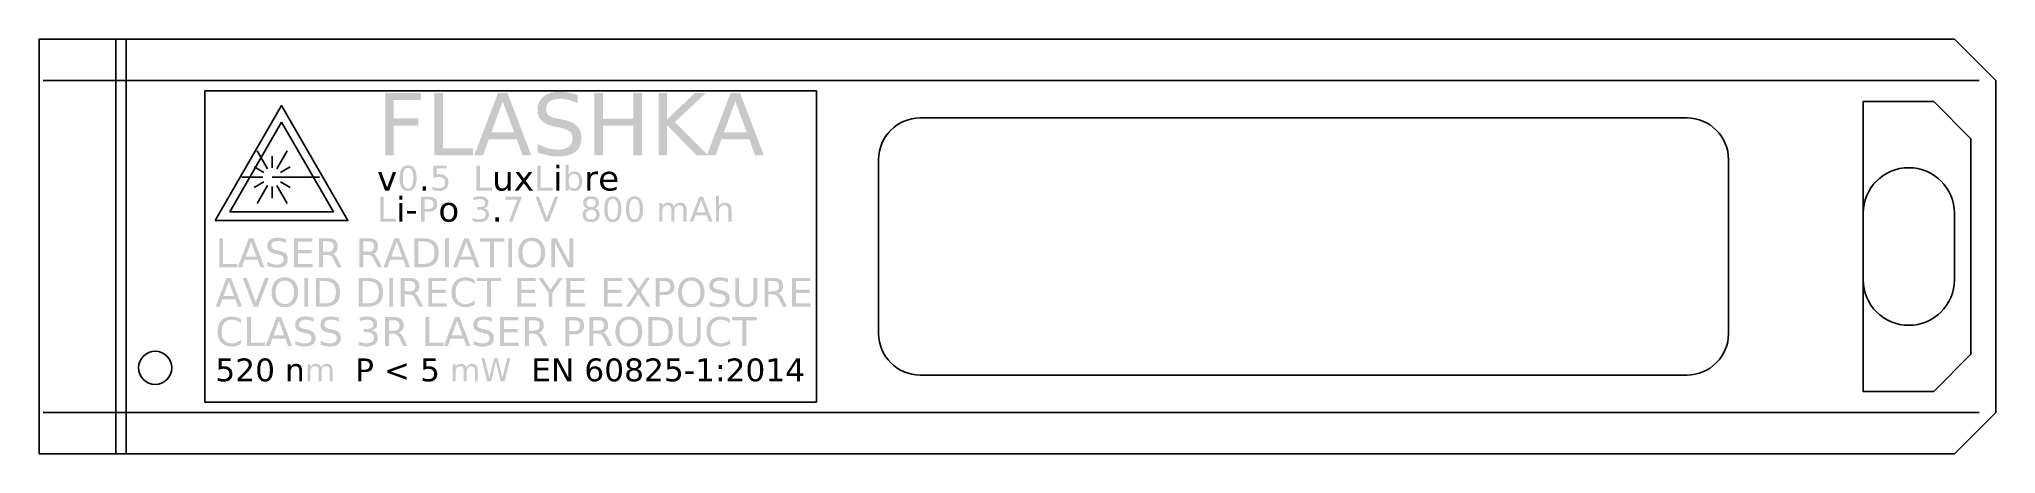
# Model space of a CAD drawing. Header units: millimetres. Extents: x 0 to 94.4, y -10 to 10.
import ezdxf

# ---------------------------------------------------------------- set-up
doc = ezdxf.new("R2010")
doc.units = ezdxf.units.MM
doc.layers.add('MARK', color=1, linetype='Continuous')
doc.layers.add('REF', color=8, linetype='Continuous')

msp = doc.modelspace()

# ---------------------------------------------------------------- hatches: boundary and pattern name
at = {"layer": 'MARK'}
for points in [[(16.704, 7.4), (18.428, 7.4), (18.428, 7.058), (17.11, 7.058), (17.11, 6.174), (18.299, 6.174), (18.299, 5.833), (17.11, 5.833), (17.11, 4.4), (16.704, 4.4), (16.704, 7.4)], [(19.071, 7.4), (19.477, 7.4), (19.477, 4.742), (20.938, 4.742), (20.938, 4.4), (19.071, 4.4), (19.071, 7.4)], [(26.791, 7.4), (27.197, 7.4), (27.197, 6.17), (28.672, 6.17), (28.672, 7.4), (29.078, 7.4), (29.078, 4.4), (28.672, 4.4), (28.672, 5.829), (27.197, 5.829), (27.197, 4.4), (26.791, 4.4), (26.791, 7.4)], [(29.885, 7.4), (30.291, 7.4), (30.291, 6.132), (31.638, 7.4), (32.16, 7.4), (30.671, 6.001), (32.267, 4.4), (31.732, 4.4), (30.291, 5.845), (30.291, 4.4), (29.885, 4.4), (29.885, 7.4)], [(21.1, 3.9), (21.262, 3.9), (21.262, 2.837), (21.847, 2.837), (21.847, 2.7), (21.1, 2.7), (21.1, 3.9)], [(24.034, 3.9), (24.197, 3.9), (24.197, 2.837), (24.781, 2.837), (24.781, 2.7), (24.034, 2.7), (24.034, 3.9)], [(24.945, 3.951), (25.093, 3.951), (25.093, 3.763), (24.945, 3.763), (24.945, 3.951)], [(16.349, 3.6), (16.506, 3.6), (16.787, 2.845), (17.068, 3.6), (17.225, 3.6), (16.888, 2.7), (16.687, 2.7), (16.349, 3.6)], [(18.497, 2.904), (18.667, 2.904), (18.667, 2.7), (18.497, 2.7), (18.497, 2.904)], [(23.802, 3.6), (23.477, 3.162), (23.819, 2.7), (23.645, 2.7), (23.383, 3.054), (23.121, 2.7), (22.946, 2.7), (23.296, 3.171), (22.976, 3.6), (23.15, 3.6), (23.389, 3.28), (23.628, 3.6), (23.802, 3.6)], [(24.945, 3.6), (25.093, 3.6), (25.093, 2.7), (24.945, 2.7), (24.945, 3.6)], [(16.462, 2.4), (16.624, 2.4), (16.624, 1.337), (17.208, 1.337), (17.208, 1.2), (16.462, 1.2), (16.462, 2.4)], [(17.372, 2.451), (17.52, 2.451), (17.52, 2.263), (17.372, 2.263), (17.372, 2.451)], [(17.372, 2.1), (17.52, 2.1), (17.52, 1.2), (17.372, 1.2), (17.372, 2.1)], [(22.497, 2.4), (23.269, 2.4), (23.269, 2.331), (22.833, 1.2), (22.663, 1.2), (23.073, 2.263), (22.497, 2.263), (22.497, 2.4)], [(24.403, 1.2), (23.945, 2.4), (24.115, 2.4), (24.495, 1.39), (24.876, 2.4), (25.045, 2.4), (24.587, 1.2), (24.403, 1.2)], [(17.755, 1.717), (18.188, 1.717), (18.188, 1.585), (17.755, 1.585), (17.755, 1.717)], [(22.015, 1.404), (22.184, 1.404), (22.184, 1.2), (22.015, 1.2), (22.015, 1.404)], [(8.688, 0.4), (8.878, 0.4), (8.878, -0.841), (9.56, -0.841), (9.56, -1), (8.688, -1), (8.688, 0.4)], [(12.291, 0.4), (13.176, 0.4), (13.176, 0.241), (12.481, 0.241), (12.481, -0.174), (13.147, -0.174), (13.147, -0.333), (12.481, -0.333), (12.481, -0.841), (13.193, -0.841), (13.193, -1), (12.291, -1), (12.291, 0.4)], [(19.576, 0.4), (19.766, 0.4), (19.766, -1), (19.576, -1), (19.576, 0.4)], [(21.262, 0.4), (22.447, 0.4), (22.447, 0.241), (21.95, 0.241), (21.95, -1), (21.759, -1), (21.759, 0.241), (21.262, 0.241), (21.262, 0.4)], [(22.629, 0.4), (22.819, 0.4), (22.819, -1), (22.629, -1), (22.629, 0.4)], [(24.707, 0.4), (24.962, 0.4), (25.583, -0.771), (25.583, 0.4), (25.767, 0.4), (25.767, -1), (25.512, -1), (24.891, 0.171), (24.891, -1), (24.707, -1), (24.707, 0.4)], [(10.347, -2.9), (9.817, -1.512), (10.013, -1.512), (10.453, -2.681), (10.893, -1.512), (11.088, -1.512), (10.56, -2.9), (10.347, -2.9)], [(12.789, -1.512), (12.977, -1.512), (12.977, -2.9), (12.789, -2.9), (12.789, -1.512)], [(16.887, -1.512), (17.075, -1.512), (17.075, -2.9), (16.887, -2.9), (16.887, -1.512)], [(18.771, -1.512), (19.649, -1.512), (19.649, -1.67), (18.959, -1.67), (18.959, -2.081), (19.62, -2.081), (19.62, -2.239), (18.959, -2.239), (18.959, -2.742), (19.665, -2.742), (19.665, -2.9), (18.771, -2.9), (18.771, -1.512)], [(21.111, -1.512), (22.284, -1.512), (22.284, -1.67), (21.792, -1.67), (21.792, -2.9), (21.603, -2.9), (21.603, -1.67), (21.111, -1.67), (21.111, -1.512)], [(23.071, -1.512), (23.948, -1.512), (23.948, -1.67), (23.258, -1.67), (23.258, -2.081), (23.919, -2.081), (23.919, -2.239), (23.258, -2.239), (23.258, -2.742), (23.965, -2.742), (23.965, -2.9), (23.071, -2.9), (23.071, -1.512)], [(24.083, -1.512), (24.285, -1.512), (24.669, -2.083), (25.051, -1.512), (25.253, -1.512), (24.762, -2.239), (24.762, -2.9), (24.574, -2.9), (24.574, -2.239), (24.083, -1.512)], [(25.436, -1.512), (26.314, -1.512), (26.314, -1.67), (25.624, -1.67), (25.624, -2.081), (26.285, -2.081), (26.285, -2.239), (25.624, -2.239), (25.624, -2.742), (26.33, -2.742), (26.33, -2.9), (25.436, -2.9), (25.436, -1.512)], [(27.244, -1.512), (28.121, -1.512), (28.121, -1.67), (27.432, -1.67), (27.432, -2.081), (28.092, -2.081), (28.092, -2.239), (27.432, -2.239), (27.432, -2.742), (28.138, -2.742), (28.138, -2.9), (27.244, -2.9), (27.244, -1.512)], [(28.38, -1.512), (28.581, -1.512), (28.926, -2.028), (29.273, -1.512), (29.475, -1.512), (29.028, -2.179), (29.504, -2.9), (29.303, -2.9), (28.912, -2.31), (28.519, -2.9), (28.316, -2.9), (28.812, -2.159), (28.38, -1.512)], [(36.321, -1.512), (37.198, -1.512), (37.198, -1.67), (36.509, -1.67), (36.509, -2.081), (37.169, -2.081), (37.169, -2.239), (36.509, -2.239), (36.509, -2.742), (37.215, -2.742), (37.215, -2.9), (36.321, -2.9), (36.321, -1.512)], [(10.029, -3.4), (10.219, -3.4), (10.219, -4.641), (10.901, -4.641), (10.901, -4.8), (10.029, -4.8), (10.029, -3.4)], [(18.628, -3.4), (18.818, -3.4), (18.818, -4.641), (19.499, -4.641), (19.499, -4.8), (18.628, -4.8), (18.628, -3.4)], [(22.231, -3.4), (23.116, -3.4), (23.116, -3.559), (22.42, -3.559), (22.42, -3.974), (23.087, -3.974), (23.087, -4.133), (22.42, -4.133), (22.42, -4.641), (23.133, -4.641), (23.133, -4.8), (22.231, -4.8), (22.231, -3.4)], [(33.424, -3.4), (34.609, -3.4), (34.609, -3.559), (34.112, -3.559), (34.112, -4.8), (33.921, -4.8), (33.921, -3.559), (33.424, -3.559), (33.424, -3.4)], [(17.739, -5.757), (16.979, -6.028), (17.739, -6.297), (17.739, -6.431), (16.795, -6.088), (16.795, -5.966), (17.739, -5.623), (17.739, -5.757)], [(21.338, -5.4), (21.489, -5.4), (21.72, -6.33), (21.951, -5.4), (22.118, -5.4), (22.349, -6.33), (22.58, -5.4), (22.731, -5.4), (22.454, -6.5), (22.267, -6.5), (22.035, -5.545), (21.801, -6.5), (21.614, -6.5), (21.338, -5.4)], [(23.887, -5.4), (24.583, -5.4), (24.583, -5.525), (24.036, -5.525), (24.036, -5.851), (24.56, -5.851), (24.56, -5.976), (24.036, -5.976), (24.036, -6.375), (24.596, -6.375), (24.596, -6.5), (23.887, -6.5), (23.887, -5.4)], [(24.841, -5.4), (25.041, -5.4), (25.529, -6.32), (25.529, -5.4), (25.673, -5.4), (25.673, -6.5), (25.473, -6.5), (24.985, -5.58), (24.985, -6.5), (24.841, -6.5), (24.841, -5.4)], [(31.833, -6.375), (32.076, -6.375), (32.076, -5.536), (31.811, -5.589), (31.811, -5.453), (32.074, -5.4), (32.223, -5.4), (32.223, -6.375), (32.466, -6.375), (32.466, -6.5), (31.833, -6.5), (31.833, -6.375)], [(35.221, -6.375), (35.464, -6.375), (35.464, -5.536), (35.2, -5.589), (35.2, -5.453), (35.463, -5.4), (35.612, -5.4), (35.612, -6.375), (35.855, -6.375), (35.855, -6.5), (35.221, -6.5), (35.221, -6.375)], [(31.175, -6.026), (31.572, -6.026), (31.572, -6.147), (31.175, -6.147), (31.175, -6.026)], [(32.783, -5.72), (32.938, -5.72), (32.938, -5.907), (32.783, -5.907), (32.783, -5.72)], [(32.783, -6.313), (32.938, -6.313), (32.938, -6.5), (32.783, -6.5), (32.783, -6.313)]]:
    msp.add_hatch(color=256, dxfattribs=at).paths.add_polyline_path(points)
h = msp.add_hatch(color=256, dxfattribs=at)
h.paths.add_polyline_path([(22.137, 7.4), (22.597, 7.4), (23.741, 4.4), (23.319, 4.4), (23.045, 5.17), (21.693, 5.17), (21.42, 4.4), (20.992, 4.4), (22.137, 7.4)])
h.paths.add_polyline_path([(22.366, 7), (21.816, 5.507), (22.919, 5.507), (22.366, 7)], flags=0)
h = msp.add_hatch(color=256, dxfattribs=at)
edge = h.paths.add_edge_path()
edge.add_line((25.977, 7.302), (25.977, 6.906))
edge.add_spline(control_points=[(25.977, 6.906), (25.823, 6.979), (25.678, 7.034), (25.541, 7.07), (25.404, 7.107), (25.273, 7.125), (25.145, 7.125), (24.924, 7.125), (24.754, 7.082), (24.634, 6.996), (24.514, 6.91), (24.454, 6.788), (24.454, 6.63), (24.454, 6.498), (24.494, 6.398), (24.574, 6.33), (24.653, 6.262), (24.804, 6.208), (25.027, 6.166)], knot_values=[0, 0, 0, 0, 1, 1, 1, 2, 2, 2, 3, 3, 3, 4, 4, 4, 5, 5, 5, 6, 6, 6, 6], degree=3, periodic=0)
edge.add_line((25.027, 6.166), (25.272, 6.116))
edge.add_spline(control_points=[(25.272, 6.116), (25.575, 6.058), (25.798, 5.957), (25.942, 5.812), (26.086, 5.666), (26.158, 5.472), (26.158, 5.228), (26.158, 4.937), (26.061, 4.717), (25.866, 4.567), (25.671, 4.417), (25.385, 4.342), (25.009, 4.342), (24.867, 4.342), (24.716, 4.358), (24.556, 4.39), (24.395, 4.422), (24.23, 4.47), (24.058, 4.533)], knot_values=[0, 0, 0, 0, 1, 1, 1, 2, 2, 2, 3, 3, 3, 4, 4, 4, 5, 5, 5, 6, 6, 6, 6], degree=3, periodic=0)
edge.add_line((24.058, 4.533), (24.058, 4.951))
edge.add_spline(control_points=[(24.058, 4.951), (24.223, 4.858), (24.384, 4.788), (24.542, 4.742), (24.701, 4.695), (24.856, 4.671), (25.009, 4.671), (25.24, 4.671), (25.419, 4.717), (25.545, 4.808), (25.671, 4.899), (25.734, 5.029), (25.734, 5.198), (25.734, 5.345), (25.689, 5.46), (25.598, 5.543), (25.508, 5.626), (25.36, 5.689), (25.153, 5.73)], knot_values=[0, 0, 0, 0, 1, 1, 1, 2, 2, 2, 3, 3, 3, 4, 4, 4, 5, 5, 5, 6, 6, 6, 6], degree=3, periodic=0)
edge.add_line((25.153, 5.73), (24.906, 5.778))
edge.add_spline(control_points=[(24.906, 5.778), (24.603, 5.839), (24.384, 5.933), (24.249, 6.062), (24.114, 6.19), (24.046, 6.369), (24.046, 6.598), (24.046, 6.863), (24.14, 7.072), (24.326, 7.225), (24.513, 7.378), (24.771, 7.454), (25.099, 7.454), (25.24, 7.454), (25.383, 7.442), (25.529, 7.416), (25.675, 7.391), (25.824, 7.352), (25.977, 7.302)], knot_values=[0, 0, 0, 0, 1, 1, 1, 2, 2, 2, 3, 3, 3, 4, 4, 4, 5, 5, 5, 6, 6, 6, 6], degree=3, periodic=0)
h = msp.add_hatch(color=256, dxfattribs=at)
h.paths.add_polyline_path([(33.358, 7.4), (33.818, 7.4), (34.961, 4.4), (34.539, 4.4), (34.266, 5.17), (32.914, 5.17), (32.64, 4.4), (32.212, 4.4), (33.358, 7.4)])
h.paths.add_polyline_path([(33.587, 7), (33.036, 5.507), (34.139, 5.507), (33.587, 7)], flags=0)
h = msp.add_hatch(color=256, dxfattribs=at)
edge = h.paths.add_edge_path()
edge.add_spline(control_points=[(17.797, 3.922), (17.932, 3.922), (18.035, 3.869), (18.106, 3.762), (18.177, 3.656), (18.212, 3.501), (18.212, 3.299), (18.212, 3.097), (18.177, 2.943), (18.106, 2.836), (18.035, 2.73), (17.932, 2.677), (17.797, 2.677), (17.663, 2.677), (17.56, 2.73), (17.489, 2.836), (17.418, 2.943), (17.383, 3.097), (17.383, 3.299), (17.383, 3.501), (17.418, 3.656), (17.489, 3.762), (17.56, 3.869), (17.663, 3.922), (17.797, 3.922)], knot_values=[0, 0, 0, 0, 1, 1, 1, 2, 2, 2, 3, 3, 3, 4, 4, 4, 5, 5, 5, 6, 6, 6, 7, 7, 7, 8, 8, 8, 8], degree=3, periodic=0)
edge = h.paths.add_edge_path(flags=0)
edge.add_spline(control_points=[(17.797, 3.793), (17.714, 3.793), (17.651, 3.752), (17.609, 3.67), (17.567, 3.587), (17.546, 3.464), (17.546, 3.299), (17.546, 3.134), (17.567, 3.011), (17.609, 2.929), (17.651, 2.846), (17.714, 2.805), (17.797, 2.805), (17.882, 2.805), (17.945, 2.846), (17.987, 2.929), (18.029, 3.011), (18.05, 3.134), (18.05, 3.299), (18.05, 3.464), (18.029, 3.587), (17.987, 3.67), (17.945, 3.752), (17.882, 3.793), (17.797, 3.793)], knot_values=[0, 0, 0, 0, 1, 1, 1, 2, 2, 2, 3, 3, 3, 4, 4, 4, 5, 5, 5, 6, 6, 6, 7, 7, 7, 8, 8, 8, 8], degree=3, periodic=0)
h = msp.add_hatch(color=256, dxfattribs=at)
edge = h.paths.add_edge_path()
edge.add_line((19.022, 3.9), (19.66, 3.9))
edge.add_line((19.66, 3.9), (19.66, 3.763))
edge.add_line((19.66, 3.763), (19.171, 3.763))
edge.add_line((19.171, 3.763), (19.171, 3.469))
edge.add_spline(control_points=[(19.171, 3.469), (19.195, 3.477), (19.218, 3.483), (19.242, 3.487), (19.265, 3.491), (19.289, 3.493), (19.312, 3.493), (19.446, 3.493), (19.553, 3.457), (19.631, 3.383), (19.709, 3.31), (19.748, 3.21), (19.748, 3.085), (19.748, 2.956), (19.708, 2.856), (19.628, 2.784), (19.547, 2.712), (19.434, 2.677), (19.288, 2.677), (19.237, 2.677), (19.186, 2.681), (19.134, 2.69), (19.081, 2.698), (19.027, 2.711), (18.972, 2.728)], knot_values=[0, 0, 0, 0, 1, 1, 1, 2, 2, 2, 3, 3, 3, 4, 4, 4, 5, 5, 5, 6, 6, 6, 7, 7, 7, 8, 8, 8, 8], degree=3, periodic=0)
edge.add_line((18.972, 2.728), (18.972, 2.891))
edge.add_spline(control_points=[(18.972, 2.891), (19.02, 2.865), (19.07, 2.845), (19.121, 2.833), (19.173, 2.82), (19.227, 2.813), (19.284, 2.813), (19.377, 2.813), (19.45, 2.838), (19.505, 2.886), (19.559, 2.935), (19.586, 3.001), (19.586, 3.085), (19.586, 3.169), (19.559, 3.235), (19.505, 3.284), (19.45, 3.332), (19.377, 3.357), (19.284, 3.357), (19.241, 3.357), (19.198, 3.352), (19.155, 3.342), (19.111, 3.333), (19.067, 3.318), (19.022, 3.297)], knot_values=[0, 0, 0, 0, 1, 1, 1, 2, 2, 2, 3, 3, 3, 4, 4, 4, 5, 5, 5, 6, 6, 6, 7, 7, 7, 8, 8, 8, 8], degree=3, periodic=0)
edge.add_line((19.022, 3.297), (19.022, 3.9))
h = msp.add_hatch(color=256, dxfattribs=at)
edge = h.paths.add_edge_path()
edge.add_spline(control_points=[(25.546, 3.464), (25.577, 3.517), (25.616, 3.557), (25.663, 3.583), (25.711, 3.609), (25.767, 3.622), (25.833, 3.622), (25.943, 3.622), (26.031, 3.578), (26.1, 3.492), (26.168, 3.405), (26.202, 3.291), (26.202, 3.149), (26.202, 3.008), (26.168, 2.894), (26.1, 2.807), (26.031, 2.72), (25.943, 2.677), (25.833, 2.677), (25.767, 2.677), (25.711, 2.69), (25.663, 2.716), (25.616, 2.742), (25.577, 2.781), (25.546, 2.835)], knot_values=[0, 0, 0, 0, 1, 1, 1, 2, 2, 2, 3, 3, 3, 4, 4, 4, 5, 5, 5, 6, 6, 6, 7, 7, 7, 8, 8, 8, 8], degree=3, periodic=0)
edge.add_line((25.546, 2.835), (25.546, 2.7))
edge.add_line((25.546, 2.7), (25.397, 2.7))
edge.add_line((25.397, 2.7), (25.397, 3.951))
edge.add_line((25.397, 3.951), (25.546, 3.951))
edge.add_line((25.546, 3.951), (25.546, 3.464))
edge = h.paths.add_edge_path(flags=0)
edge.add_spline(control_points=[(26.049, 3.149), (26.049, 3.258), (26.026, 3.343), (25.982, 3.405), (25.937, 3.467), (25.875, 3.498), (25.797, 3.498), (25.719, 3.498), (25.657, 3.467), (25.613, 3.405), (25.568, 3.343), (25.546, 3.258), (25.546, 3.149), (25.546, 3.041), (25.568, 2.955), (25.613, 2.893), (25.657, 2.831), (25.719, 2.8), (25.797, 2.8), (25.875, 2.8), (25.937, 2.831), (25.982, 2.893), (26.026, 2.955), (26.049, 3.041), (26.049, 3.149)], knot_values=[0, 0, 0, 0, 1, 1, 1, 2, 2, 2, 3, 3, 3, 4, 4, 4, 5, 5, 5, 6, 6, 6, 7, 7, 7, 8, 8, 8, 8], degree=3, periodic=0)
h = msp.add_hatch(color=256, dxfattribs=at)
edge = h.paths.add_edge_path()
edge.add_line((21.995, 3.055), (21.995, 3.6))
edge.add_line((21.995, 3.6), (22.143, 3.6))
edge.add_line((22.143, 3.6), (22.143, 3.061))
edge.add_spline(control_points=[(22.143, 3.061), (22.143, 2.976), (22.16, 2.912), (22.193, 2.869), (22.226, 2.827), (22.276, 2.805), (22.343, 2.805), (22.422, 2.805), (22.486, 2.831), (22.532, 2.882), (22.578, 2.933), (22.601, 3.002), (22.601, 3.09)], knot_values=[0, 0, 0, 0, 1, 1, 1, 2, 2, 2, 3, 3, 3, 4, 4, 4, 4], degree=3, periodic=0)
edge.add_line((22.601, 3.09), (22.601, 3.6))
edge.add_line((22.601, 3.6), (22.749, 3.6))
edge.add_line((22.749, 3.6), (22.749, 2.7))
edge.add_line((22.749, 2.7), (22.601, 2.7))
edge.add_line((22.601, 2.7), (22.601, 2.838))
edge.add_spline(control_points=[(22.601, 2.838), (22.566, 2.784), (22.524, 2.743), (22.476, 2.716), (22.429, 2.69), (22.374, 2.677), (22.311, 2.677), (22.208, 2.677), (22.129, 2.709), (22.076, 2.773), (22.022, 2.837), (21.995, 2.931), (21.995, 3.055)], knot_values=[0, 0, 0, 0, 1, 1, 1, 2, 2, 2, 3, 3, 3, 4, 4, 4, 4], degree=3, periodic=0)
h = msp.add_hatch(color=256, dxfattribs=at)
edge = h.paths.add_edge_path()
edge.add_spline(control_points=[(26.969, 3.462), (26.952, 3.472), (26.934, 3.479), (26.915, 3.483), (26.895, 3.488), (26.874, 3.49), (26.85, 3.49), (26.766, 3.49), (26.702, 3.463), (26.658, 3.409), (26.613, 3.354), (26.59, 3.276), (26.59, 3.174)], knot_values=[0, 0, 0, 0, 1, 1, 1, 2, 2, 2, 3, 3, 3, 4, 4, 4, 4], degree=3, periodic=0)
edge.add_line((26.59, 3.174), (26.59, 2.7))
edge.add_line((26.59, 2.7), (26.442, 2.7))
edge.add_line((26.442, 2.7), (26.442, 3.6))
edge.add_line((26.442, 3.6), (26.59, 3.6))
edge.add_line((26.59, 3.6), (26.59, 3.46))
edge.add_spline(control_points=[(26.59, 3.46), (26.622, 3.515), (26.662, 3.556), (26.712, 3.582), (26.762, 3.609), (26.822, 3.622), (26.893, 3.622), (26.904, 3.622), (26.915, 3.621), (26.927, 3.62), (26.94, 3.619), (26.953, 3.617), (26.968, 3.614)], knot_values=[0, 0, 0, 0, 1, 1, 1, 2, 2, 2, 3, 3, 3, 4, 4, 4, 4], degree=3, periodic=0)
edge.add_line((26.968, 3.614), (26.969, 3.462))
h = msp.add_hatch(color=256, dxfattribs=at)
edge = h.paths.add_edge_path()
edge.add_line((27.894, 3.187), (27.894, 3.115))
edge.add_line((27.894, 3.115), (27.214, 3.115))
edge.add_spline(control_points=[(27.214, 3.115), (27.221, 3.013), (27.251, 2.935), (27.306, 2.882), (27.361, 2.829), (27.438, 2.802), (27.536, 2.802), (27.592, 2.802), (27.647, 2.809), (27.701, 2.823), (27.754, 2.837), (27.807, 2.858), (27.86, 2.886)], knot_values=[0, 0, 0, 0, 1, 1, 1, 2, 2, 2, 3, 3, 3, 4, 4, 4, 4], degree=3, periodic=0)
edge.add_line((27.86, 2.886), (27.86, 2.746))
edge.add_spline(control_points=[(27.86, 2.746), (27.806, 2.723), (27.752, 2.706), (27.696, 2.694), (27.641, 2.683), (27.584, 2.677), (27.527, 2.677), (27.383, 2.677), (27.269, 2.718), (27.186, 2.802), (27.102, 2.886), (27.06, 2.999), (27.06, 3.141), (27.06, 3.289), (27.1, 3.406), (27.179, 3.492), (27.259, 3.579), (27.366, 3.622), (27.501, 3.622), (27.622, 3.622), (27.718, 3.583), (27.788, 3.505), (27.859, 3.427), (27.894, 3.321), (27.894, 3.187)], knot_values=[0, 0, 0, 0, 1, 1, 1, 2, 2, 2, 3, 3, 3, 4, 4, 4, 5, 5, 5, 6, 6, 6, 7, 7, 7, 8, 8, 8, 8], degree=3, periodic=0)
edge = h.paths.add_edge_path(flags=0)
edge.add_spline(control_points=[(27.746, 3.23), (27.745, 3.311), (27.723, 3.376), (27.678, 3.424), (27.634, 3.472), (27.576, 3.497), (27.503, 3.497), (27.42, 3.497), (27.354, 3.473), (27.305, 3.427), (27.255, 3.38), (27.226, 3.314), (27.219, 3.23)], knot_values=[0, 0, 0, 0, 1, 1, 1, 2, 2, 2, 3, 3, 3, 4, 4, 4, 4], degree=3, periodic=0)
edge.add_line((27.219, 3.23), (27.746, 3.23))
h = msp.add_hatch(color=256, dxfattribs=at)
edge = h.paths.add_edge_path()
edge.add_line((18.43, 2.4), (18.796, 2.4))
edge.add_spline(control_points=[(18.796, 2.4), (18.931, 2.4), (19.033, 2.37), (19.101, 2.309), (19.17, 2.248), (19.205, 2.159), (19.205, 2.042), (19.205, 1.923), (19.17, 1.834), (19.101, 1.773), (19.033, 1.713), (18.931, 1.682), (18.796, 1.682)], knot_values=[0, 0, 0, 0, 1, 1, 1, 2, 2, 2, 3, 3, 3, 4, 4, 4, 4], degree=3, periodic=0)
edge.add_line((18.796, 1.682), (18.592, 1.682))
edge.add_line((18.592, 1.682), (18.592, 1.2))
edge.add_line((18.592, 1.2), (18.43, 1.2))
edge.add_line((18.43, 1.2), (18.43, 2.4))
edge = h.paths.add_edge_path(flags=0)
edge.add_line((18.592, 2.267), (18.592, 1.816))
edge.add_line((18.592, 1.816), (18.796, 1.816))
edge.add_spline(control_points=[(18.796, 1.816), (18.872, 1.816), (18.93, 1.835), (18.972, 1.874), (19.013, 1.913), (19.034, 1.969), (19.034, 2.042), (19.034, 2.113), (19.013, 2.169), (18.972, 2.208), (18.93, 2.247), (18.872, 2.267), (18.796, 2.267)], knot_values=[0, 0, 0, 0, 1, 1, 1, 2, 2, 2, 3, 3, 3, 4, 4, 4, 4], degree=3, periodic=0)
edge.add_line((18.796, 2.267), (18.592, 2.267))
h = msp.add_hatch(color=256, dxfattribs=at)
edge = h.paths.add_edge_path()
edge.add_spline(control_points=[(19.765, 2.122), (19.894, 2.122), (19.995, 2.08), (20.068, 1.997), (20.141, 1.913), (20.178, 1.797), (20.178, 1.649), (20.178, 1.502), (20.141, 1.386), (20.068, 1.302), (19.995, 1.219), (19.894, 1.177), (19.765, 1.177), (19.636, 1.177), (19.535, 1.219), (19.462, 1.302), (19.388, 1.386), (19.352, 1.502), (19.352, 1.649), (19.352, 1.797), (19.388, 1.913), (19.462, 1.997), (19.535, 2.08), (19.636, 2.122), (19.765, 2.122)], knot_values=[0, 0, 0, 0, 1, 1, 1, 2, 2, 2, 3, 3, 3, 4, 4, 4, 5, 5, 5, 6, 6, 6, 7, 7, 7, 8, 8, 8, 8], degree=3, periodic=0)
edge = h.paths.add_edge_path(flags=0)
edge.add_spline(control_points=[(19.765, 1.997), (19.686, 1.997), (19.623, 1.966), (19.577, 1.904), (19.531, 1.842), (19.508, 1.757), (19.508, 1.649), (19.508, 1.542), (19.531, 1.457), (19.576, 1.395), (19.622, 1.333), (19.685, 1.302), (19.765, 1.302), (19.844, 1.302), (19.906, 1.333), (19.952, 1.395), (19.998, 1.457), (20.021, 1.542), (20.021, 1.649), (20.021, 1.756), (19.998, 1.84), (19.952, 1.903), (19.906, 1.965), (19.844, 1.997), (19.765, 1.997)], knot_values=[0, 0, 0, 0, 1, 1, 1, 2, 2, 2, 3, 3, 3, 4, 4, 4, 5, 5, 5, 6, 6, 6, 7, 7, 7, 8, 8, 8, 8], degree=3, periodic=0)
h = msp.add_hatch(color=256, dxfattribs=at)
edge = h.paths.add_edge_path()
edge.add_spline(control_points=[(21.459, 1.847), (21.537, 1.83), (21.598, 1.796), (21.641, 1.743), (21.685, 1.691), (21.707, 1.626), (21.707, 1.549), (21.707, 1.43), (21.666, 1.339), (21.585, 1.274), (21.503, 1.209), (21.387, 1.177), (21.237, 1.177), (21.187, 1.177), (21.135, 1.182), (21.082, 1.192), (21.029, 1.201), (20.974, 1.216), (20.917, 1.236)], knot_values=[0, 0, 0, 0, 1, 1, 1, 2, 2, 2, 3, 3, 3, 4, 4, 4, 5, 5, 5, 6, 6, 6, 6], degree=3, periodic=0)
edge.add_line((20.917, 1.236), (20.917, 1.393))
edge.add_spline(control_points=[(20.917, 1.393), (20.962, 1.367), (21.011, 1.347), (21.065, 1.333), (21.118, 1.32), (21.174, 1.313), (21.233, 1.313), (21.334, 1.313), (21.412, 1.333), (21.465, 1.374), (21.519, 1.414), (21.545, 1.472), (21.545, 1.549), (21.545, 1.62), (21.52, 1.675), (21.471, 1.715), (21.421, 1.755), (21.352, 1.775), (21.264, 1.775)], knot_values=[0, 0, 0, 0, 1, 1, 1, 2, 2, 2, 3, 3, 3, 4, 4, 4, 5, 5, 5, 6, 6, 6, 6], degree=3, periodic=0)
edge.add_line((21.264, 1.775), (21.124, 1.775))
edge.add_line((21.124, 1.775), (21.124, 1.908))
edge.add_line((21.124, 1.908), (21.27, 1.908))
edge.add_spline(control_points=[(21.27, 1.908), (21.35, 1.908), (21.411, 1.924), (21.454, 1.956), (21.496, 1.988), (21.517, 2.034), (21.517, 2.094), (21.517, 2.155), (21.495, 2.203), (21.452, 2.236), (21.408, 2.269), (21.345, 2.285), (21.264, 2.285), (21.219, 2.285), (21.172, 2.28), (21.121, 2.271), (21.07, 2.261), (21.014, 2.246), (20.953, 2.226)], knot_values=[0, 0, 0, 0, 1, 1, 1, 2, 2, 2, 3, 3, 3, 4, 4, 4, 5, 5, 5, 6, 6, 6, 6], degree=3, periodic=0)
edge.add_line((20.953, 2.226), (20.953, 2.37))
edge.add_spline(control_points=[(20.953, 2.37), (21.015, 2.387), (21.072, 2.4), (21.126, 2.409), (21.18, 2.417), (21.231, 2.422), (21.278, 2.422), (21.402, 2.422), (21.499, 2.394), (21.571, 2.338), (21.643, 2.282), (21.679, 2.206), (21.679, 2.111), (21.679, 2.044), (21.66, 1.988), (21.622, 1.942), (21.584, 1.896), (21.529, 1.865), (21.459, 1.847)], knot_values=[0, 0, 0, 0, 1, 1, 1, 2, 2, 2, 3, 3, 3, 4, 4, 4, 5, 5, 5, 6, 6, 6, 6], degree=3, periodic=0)
h = msp.add_hatch(color=256, dxfattribs=at)
edge = h.paths.add_edge_path()
edge.add_spline(control_points=[(26.466, 1.839), (26.396, 1.856), (26.342, 1.889), (26.303, 1.936), (26.264, 1.984), (26.245, 2.042), (26.245, 2.111), (26.245, 2.207), (26.279, 2.282), (26.347, 2.338), (26.416, 2.394), (26.509, 2.422), (26.628, 2.422), (26.748, 2.422), (26.841, 2.394), (26.91, 2.338), (26.978, 2.282), (27.012, 2.207), (27.012, 2.111), (27.012, 2.042), (26.992, 1.984), (26.953, 1.936), (26.914, 1.889), (26.86, 1.856), (26.791, 1.839)], knot_values=[0, 0, 0, 0, 1, 1, 1, 2, 2, 2, 3, 3, 3, 4, 4, 4, 5, 5, 5, 6, 6, 6, 7, 7, 7, 8, 8, 8, 8], degree=3, periodic=0)
edge.add_spline(control_points=[(26.791, 1.839), (26.87, 1.821), (26.931, 1.785), (26.974, 1.732), (27.018, 1.679), (27.04, 1.614), (27.04, 1.538), (27.04, 1.421), (27.004, 1.332), (26.933, 1.27), (26.862, 1.208), (26.761, 1.177), (26.628, 1.177), (26.496, 1.177), (26.394, 1.208), (26.323, 1.27), (26.252, 1.332), (26.217, 1.421), (26.217, 1.538), (26.217, 1.614), (26.239, 1.679), (26.283, 1.732), (26.327, 1.785), (26.388, 1.821), (26.466, 1.839)], knot_values=[0, 0, 0, 0, 1, 1, 1, 2, 2, 2, 3, 3, 3, 4, 4, 4, 5, 5, 5, 6, 6, 6, 7, 7, 7, 8, 8, 8, 8], degree=3, periodic=0)
edge = h.paths.add_edge_path(flags=0)
edge.add_spline(control_points=[(26.628, 1.77), (26.551, 1.77), (26.49, 1.749), (26.446, 1.708), (26.402, 1.667), (26.38, 1.61), (26.38, 1.538), (26.38, 1.465), (26.402, 1.408), (26.446, 1.367), (26.49, 1.326), (26.551, 1.305), (26.628, 1.305), (26.705, 1.305), (26.766, 1.326), (26.811, 1.368), (26.855, 1.409), (26.877, 1.466), (26.877, 1.538), (26.877, 1.61), (26.855, 1.667), (26.811, 1.708), (26.767, 1.749), (26.706, 1.77), (26.628, 1.77)], knot_values=[0, 0, 0, 0, 1, 1, 1, 2, 2, 2, 3, 3, 3, 4, 4, 4, 5, 5, 5, 6, 6, 6, 7, 7, 7, 8, 8, 8, 8], degree=3, periodic=0)
edge = h.paths.add_edge_path(flags=0)
edge.add_spline(control_points=[(26.406, 2.095), (26.406, 2.033), (26.426, 1.985), (26.465, 1.95), (26.503, 1.915), (26.558, 1.898), (26.628, 1.898), (26.698, 1.898), (26.752, 1.915), (26.792, 1.95), (26.831, 1.985), (26.851, 2.033), (26.851, 2.095), (26.851, 2.158), (26.831, 2.206), (26.792, 2.241), (26.752, 2.276), (26.698, 2.293), (26.628, 2.293), (26.558, 2.293), (26.503, 2.276), (26.465, 2.241), (26.426, 2.206), (26.406, 2.158), (26.406, 2.095)], knot_values=[0, 0, 0, 0, 1, 1, 1, 2, 2, 2, 3, 3, 3, 4, 4, 4, 5, 5, 5, 6, 6, 6, 7, 7, 7, 8, 8, 8, 8], degree=3, periodic=0)
h = msp.add_hatch(color=256, dxfattribs=at)
edge = h.paths.add_edge_path()
edge.add_spline(control_points=[(27.675, 2.422), (27.81, 2.422), (27.913, 2.369), (27.984, 2.262), (28.055, 2.156), (28.09, 2.001), (28.09, 1.799), (28.09, 1.597), (28.055, 1.443), (27.984, 1.336), (27.913, 1.23), (27.81, 1.177), (27.675, 1.177), (27.541, 1.177), (27.438, 1.23), (27.367, 1.336), (27.296, 1.443), (27.261, 1.597), (27.261, 1.799), (27.261, 2.001), (27.296, 2.156), (27.367, 2.262), (27.438, 2.369), (27.541, 2.422), (27.675, 2.422)], knot_values=[0, 0, 0, 0, 1, 1, 1, 2, 2, 2, 3, 3, 3, 4, 4, 4, 5, 5, 5, 6, 6, 6, 7, 7, 7, 8, 8, 8, 8], degree=3, periodic=0)
edge = h.paths.add_edge_path(flags=0)
edge.add_spline(control_points=[(27.675, 2.293), (27.592, 2.293), (27.529, 2.252), (27.487, 2.17), (27.445, 2.087), (27.424, 1.964), (27.424, 1.799), (27.424, 1.634), (27.445, 1.511), (27.487, 1.429), (27.529, 1.346), (27.592, 1.305), (27.675, 1.305), (27.76, 1.305), (27.823, 1.346), (27.865, 1.429), (27.907, 1.511), (27.928, 1.634), (27.928, 1.799), (27.928, 1.964), (27.907, 2.087), (27.865, 2.17), (27.823, 2.252), (27.76, 2.293), (27.675, 2.293)], knot_values=[0, 0, 0, 0, 1, 1, 1, 2, 2, 2, 3, 3, 3, 4, 4, 4, 5, 5, 5, 6, 6, 6, 7, 7, 7, 8, 8, 8, 8], degree=3, periodic=0)
h = msp.add_hatch(color=256, dxfattribs=at)
edge = h.paths.add_edge_path()
edge.add_spline(control_points=[(28.723, 2.422), (28.857, 2.422), (28.96, 2.369), (29.031, 2.262), (29.102, 2.156), (29.138, 2.001), (29.138, 1.799), (29.138, 1.597), (29.102, 1.443), (29.031, 1.336), (28.96, 1.23), (28.857, 1.177), (28.723, 1.177), (28.588, 1.177), (28.486, 1.23), (28.415, 1.336), (28.344, 1.443), (28.308, 1.597), (28.308, 1.799), (28.308, 2.001), (28.344, 2.156), (28.415, 2.262), (28.486, 2.369), (28.588, 2.422), (28.723, 2.422)], knot_values=[0, 0, 0, 0, 1, 1, 1, 2, 2, 2, 3, 3, 3, 4, 4, 4, 5, 5, 5, 6, 6, 6, 7, 7, 7, 8, 8, 8, 8], degree=3, periodic=0)
edge = h.paths.add_edge_path(flags=0)
edge.add_spline(control_points=[(28.723, 2.293), (28.639, 2.293), (28.576, 2.252), (28.534, 2.17), (28.492, 2.087), (28.471, 1.964), (28.471, 1.799), (28.471, 1.634), (28.492, 1.511), (28.534, 1.429), (28.576, 1.346), (28.639, 1.305), (28.723, 1.305), (28.807, 1.305), (28.87, 1.346), (28.912, 1.429), (28.954, 1.511), (28.975, 1.634), (28.975, 1.799), (28.975, 1.964), (28.954, 2.087), (28.912, 2.17), (28.87, 2.252), (28.807, 2.293), (28.723, 2.293)], knot_values=[0, 0, 0, 0, 1, 1, 1, 2, 2, 2, 3, 3, 3, 4, 4, 4, 5, 5, 5, 6, 6, 6, 7, 7, 7, 8, 8, 8, 8], degree=3, periodic=0)
h = msp.add_hatch(color=256, dxfattribs=at)
edge = h.paths.add_edge_path()
edge.add_spline(control_points=[(30.626, 1.927), (30.663, 1.994), (30.707, 2.043), (30.759, 2.074), (30.81, 2.106), (30.871, 2.122), (30.94, 2.122), (31.034, 2.122), (31.106, 2.089), (31.157, 2.023), (31.208, 1.958), (31.234, 1.864), (31.234, 1.743)], knot_values=[0, 0, 0, 0, 1, 1, 1, 2, 2, 2, 3, 3, 3, 4, 4, 4, 4], degree=3, periodic=0)
edge.add_line((31.234, 1.743), (31.234, 1.2))
edge.add_line((31.234, 1.2), (31.085, 1.2))
edge.add_line((31.085, 1.2), (31.085, 1.739))
edge.add_spline(control_points=[(31.085, 1.739), (31.085, 1.825), (31.07, 1.889), (31.039, 1.931), (31.009, 1.972), (30.962, 1.993), (30.899, 1.993), (30.823, 1.993), (30.762, 1.968), (30.718, 1.917), (30.673, 1.866), (30.651, 1.797), (30.651, 1.709)], knot_values=[0, 0, 0, 0, 1, 1, 1, 2, 2, 2, 3, 3, 3, 4, 4, 4, 4], degree=3, periodic=0)
edge.add_line((30.651, 1.709), (30.651, 1.2))
edge.add_line((30.651, 1.2), (30.502, 1.2))
edge.add_line((30.502, 1.2), (30.502, 1.739))
edge.add_spline(control_points=[(30.502, 1.739), (30.502, 1.825), (30.487, 1.889), (30.456, 1.931), (30.426, 1.973), (30.379, 1.993), (30.315, 1.993), (30.239, 1.993), (30.179, 1.968), (30.135, 1.917), (30.09, 1.865), (30.068, 1.796), (30.068, 1.709)], knot_values=[0, 0, 0, 0, 1, 1, 1, 2, 2, 2, 3, 3, 3, 4, 4, 4, 4], degree=3, periodic=0)
edge.add_line((30.068, 1.709), (30.068, 1.2))
edge.add_line((30.068, 1.2), (29.92, 1.2))
edge.add_line((29.92, 1.2), (29.92, 2.1))
edge.add_line((29.92, 2.1), (30.068, 2.1))
edge.add_line((30.068, 2.1), (30.068, 1.96))
edge.add_spline(control_points=[(30.068, 1.96), (30.102, 2.016), (30.142, 2.056), (30.19, 2.083), (30.237, 2.109), (30.293, 2.122), (30.358, 2.122), (30.423, 2.122), (30.479, 2.105), (30.524, 2.072), (30.57, 2.039), (30.604, 1.991), (30.626, 1.927)], knot_values=[0, 0, 0, 0, 1, 1, 1, 2, 2, 2, 3, 3, 3, 4, 4, 4, 4], degree=3, periodic=0)
h = msp.add_hatch(color=256, dxfattribs=at)
h.paths.add_polyline_path([(31.845, 2.4), (32.029, 2.4), (32.486, 1.2), (32.317, 1.2), (32.208, 1.508), (31.667, 1.508), (31.558, 1.2), (31.386, 1.2), (31.845, 2.4)])
h.paths.add_polyline_path([(31.936, 2.24), (31.716, 1.643), (32.157, 1.643), (31.936, 2.24)], flags=0)
h = msp.add_hatch(color=256, dxfattribs=at)
edge = h.paths.add_edge_path()
edge.add_line((33.403, 1.743), (33.403, 1.2))
edge.add_line((33.403, 1.2), (33.255, 1.2))
edge.add_line((33.255, 1.2), (33.255, 1.739))
edge.add_spline(control_points=[(33.255, 1.739), (33.255, 1.824), (33.239, 1.887), (33.205, 1.93), (33.172, 1.972), (33.122, 1.993), (33.056, 1.993), (32.976, 1.993), (32.913, 1.968), (32.867, 1.917), (32.821, 1.866), (32.798, 1.797), (32.798, 1.709)], knot_values=[0, 0, 0, 0, 1, 1, 1, 2, 2, 2, 3, 3, 3, 4, 4, 4, 4], degree=3, periodic=0)
edge.add_line((32.798, 1.709), (32.798, 1.2))
edge.add_line((32.798, 1.2), (32.649, 1.2))
edge.add_line((32.649, 1.2), (32.649, 2.451))
edge.add_line((32.649, 2.451), (32.798, 2.451))
edge.add_line((32.798, 2.451), (32.798, 1.96))
edge.add_spline(control_points=[(32.798, 1.96), (32.833, 2.014), (32.875, 2.055), (32.923, 2.082), (32.971, 2.109), (33.026, 2.122), (33.089, 2.122), (33.192, 2.122), (33.27, 2.09), (33.323, 2.026), (33.376, 1.962), (33.403, 1.868), (33.403, 1.743)], knot_values=[0, 0, 0, 0, 1, 1, 1, 2, 2, 2, 3, 3, 3, 4, 4, 4, 4], degree=3, periodic=0)
h = msp.add_hatch(color=256, dxfattribs=at)
h.paths.add_polyline_path([(10.119, 0.4), (10.334, 0.4), (10.868, -1), (10.671, -1), (10.543, -0.641), (9.912, -0.641), (9.785, -1), (9.585, -1), (10.119, 0.4)])
h.paths.add_polyline_path([(10.226, 0.213), (9.969, -0.483), (10.484, -0.483), (10.226, 0.213)], flags=0)
h = msp.add_hatch(color=256, dxfattribs=at)
edge = h.paths.add_edge_path()
edge.add_line((11.911, 0.354), (11.911, 0.169))
edge.add_spline(control_points=[(11.911, 0.169), (11.839, 0.204), (11.772, 0.229), (11.708, 0.246), (11.644, 0.263), (11.583, 0.272), (11.523, 0.272), (11.42, 0.272), (11.34, 0.252), (11.285, 0.212), (11.229, 0.172), (11.201, 0.115), (11.201, 0.041), (11.201, -0.021), (11.219, -0.068), (11.256, -0.099), (11.294, -0.131), (11.364, -0.156), (11.468, -0.176)], knot_values=[0, 0, 0, 0, 1, 1, 1, 2, 2, 2, 3, 3, 3, 4, 4, 4, 5, 5, 5, 6, 6, 6, 6], degree=3, periodic=0)
edge.add_line((11.468, -0.176), (11.582, -0.199))
edge.add_spline(control_points=[(11.582, -0.199), (11.724, -0.226), (11.828, -0.273), (11.895, -0.341), (11.962, -0.409), (11.996, -0.5), (11.996, -0.614), (11.996, -0.749), (11.95, -0.852), (11.859, -0.922), (11.768, -0.992), (11.635, -1.027), (11.459, -1.027), (11.393, -1.027), (11.323, -1.02), (11.248, -1.005), (11.173, -0.99), (11.096, -0.967), (11.016, -0.938)], knot_values=[0, 0, 0, 0, 1, 1, 1, 2, 2, 2, 3, 3, 3, 4, 4, 4, 5, 5, 5, 6, 6, 6, 6], degree=3, periodic=0)
edge.add_line((11.016, -0.938), (11.016, -0.743))
edge.add_spline(control_points=[(11.016, -0.743), (11.093, -0.786), (11.168, -0.819), (11.242, -0.841), (11.316, -0.862), (11.388, -0.873), (11.459, -0.873), (11.568, -0.873), (11.651, -0.852), (11.71, -0.81), (11.769, -0.767), (11.798, -0.706), (11.798, -0.628), (11.798, -0.559), (11.777, -0.505), (11.735, -0.466), (11.692, -0.428), (11.623, -0.399), (11.527, -0.379)], knot_values=[0, 0, 0, 0, 1, 1, 1, 2, 2, 2, 3, 3, 3, 4, 4, 4, 5, 5, 5, 6, 6, 6, 6], degree=3, periodic=0)
edge.add_line((11.527, -0.379), (11.412, -0.357))
edge.add_spline(control_points=[(11.412, -0.357), (11.27, -0.329), (11.168, -0.285), (11.105, -0.225), (11.042, -0.165), (11.01, -0.081), (11.01, 0.026), (11.01, 0.15), (11.054, 0.247), (11.141, 0.318), (11.228, 0.39), (11.348, 0.425), (11.502, 0.425), (11.567, 0.425), (11.634, 0.419), (11.702, 0.408), (11.77, 0.396), (11.84, 0.378), (11.911, 0.354)], knot_values=[0, 0, 0, 0, 1, 1, 1, 2, 2, 2, 3, 3, 3, 4, 4, 4, 5, 5, 5, 6, 6, 6, 6], degree=3, periodic=0)
h = msp.add_hatch(color=256, dxfattribs=at)
edge = h.paths.add_edge_path()
edge.add_spline(control_points=[(14.168, -0.344), (14.209, -0.357), (14.249, -0.387), (14.287, -0.432), (14.326, -0.477), (14.364, -0.539), (14.403, -0.617)], knot_values=[0, 0, 0, 0, 1, 1, 1, 2, 2, 2, 2], degree=3, periodic=0)
edge.add_line((14.403, -0.617), (14.595, -1))
edge.add_line((14.595, -1), (14.392, -1))
edge.add_line((14.392, -1), (14.213, -0.641))
edge.add_spline(control_points=[(14.213, -0.641), (14.166, -0.547), (14.121, -0.485), (14.078, -0.454), (14.035, -0.424), (13.975, -0.408), (13.9, -0.408)], knot_values=[0, 0, 0, 0, 1, 1, 1, 2, 2, 2, 2], degree=3, periodic=0)
edge.add_line((13.9, -0.408), (13.694, -0.408))
edge.add_line((13.694, -0.408), (13.694, -1))
edge.add_line((13.694, -1), (13.505, -1))
edge.add_line((13.505, -1), (13.505, 0.4))
edge.add_line((13.505, 0.4), (13.932, 0.4))
edge.add_spline(control_points=[(13.932, 0.4), (14.092, 0.4), (14.212, 0.367), (14.29, 0.3), (14.369, 0.233), (14.409, 0.132), (14.409, -0.003), (14.409, -0.091), (14.388, -0.165), (14.347, -0.223), (14.306, -0.281), (14.247, -0.321), (14.168, -0.344)], knot_values=[0, 0, 0, 0, 1, 1, 1, 2, 2, 2, 3, 3, 3, 4, 4, 4, 4], degree=3, periodic=0)
edge = h.paths.add_edge_path(flags=0)
edge.add_line((13.694, 0.244), (13.694, -0.253))
edge.add_line((13.694, -0.253), (13.932, -0.253))
edge.add_spline(control_points=[(13.932, -0.253), (14.023, -0.253), (14.092, -0.232), (14.139, -0.189), (14.185, -0.147), (14.209, -0.085), (14.209, -0.003), (14.209, 0.079), (14.185, 0.14), (14.139, 0.182), (14.092, 0.224), (14.023, 0.244), (13.932, 0.244)], knot_values=[0, 0, 0, 0, 1, 1, 1, 2, 2, 2, 3, 3, 3, 4, 4, 4, 4], degree=3, periodic=0)
edge.add_line((13.932, 0.244), (13.694, 0.244))
h = msp.add_hatch(color=256, dxfattribs=at)
edge = h.paths.add_edge_path()
edge.add_spline(control_points=[(16.113, -0.344), (16.154, -0.357), (16.193, -0.387), (16.232, -0.432), (16.27, -0.477), (16.309, -0.539), (16.348, -0.617)], knot_values=[0, 0, 0, 0, 1, 1, 1, 2, 2, 2, 2], degree=3, periodic=0)
edge.add_line((16.348, -0.617), (16.54, -1))
edge.add_line((16.54, -1), (16.336, -1))
edge.add_line((16.336, -1), (16.157, -0.641))
edge.add_spline(control_points=[(16.157, -0.641), (16.111, -0.547), (16.066, -0.485), (16.023, -0.454), (15.979, -0.424), (15.92, -0.408), (15.845, -0.408)], knot_values=[0, 0, 0, 0, 1, 1, 1, 2, 2, 2, 2], degree=3, periodic=0)
edge.add_line((15.845, -0.408), (15.639, -0.408))
edge.add_line((15.639, -0.408), (15.639, -1))
edge.add_line((15.639, -1), (15.449, -1))
edge.add_line((15.449, -1), (15.449, 0.4))
edge.add_line((15.449, 0.4), (15.877, 0.4))
edge.add_spline(control_points=[(15.877, 0.4), (16.037, 0.4), (16.156, 0.367), (16.235, 0.3), (16.314, 0.233), (16.353, 0.132), (16.353, -0.003), (16.353, -0.091), (16.333, -0.165), (16.292, -0.223), (16.251, -0.281), (16.191, -0.321), (16.113, -0.344)], knot_values=[0, 0, 0, 0, 1, 1, 1, 2, 2, 2, 3, 3, 3, 4, 4, 4, 4], degree=3, periodic=0)
edge = h.paths.add_edge_path(flags=0)
edge.add_line((15.639, 0.244), (15.639, -0.253))
edge.add_line((15.639, -0.253), (15.877, -0.253))
edge.add_spline(control_points=[(15.877, -0.253), (15.968, -0.253), (16.037, -0.232), (16.084, -0.189), (16.13, -0.147), (16.154, -0.085), (16.154, -0.003), (16.154, 0.079), (16.13, 0.14), (16.084, 0.182), (16.037, 0.224), (15.968, 0.244), (15.877, 0.244)], knot_values=[0, 0, 0, 0, 1, 1, 1, 2, 2, 2, 3, 3, 3, 4, 4, 4, 4], degree=3, periodic=0)
edge.add_line((15.877, 0.244), (15.639, 0.244))
h = msp.add_hatch(color=256, dxfattribs=at)
h.paths.add_polyline_path([(17.145, 0.4), (17.359, 0.4), (17.893, -1), (17.696, -1), (17.569, -0.641), (16.938, -0.641), (16.81, -1), (16.61, -1), (17.145, 0.4)])
h.paths.add_polyline_path([(17.252, 0.213), (16.995, -0.483), (17.51, -0.483), (17.252, 0.213)], flags=0)
h = msp.add_hatch(color=256, dxfattribs=at)
edge = h.paths.add_edge_path()
edge.add_line((18.097, 0.4), (18.487, 0.4))
edge.add_spline(control_points=[(18.487, 0.4), (18.758, 0.4), (18.957, 0.344), (19.084, 0.231), (19.211, 0.118), (19.274, -0.059), (19.274, -0.299), (19.274, -0.54), (19.211, -0.717), (19.083, -0.83), (18.955, -0.943), (18.757, -1), (18.487, -1)], knot_values=[0, 0, 0, 0, 1, 1, 1, 2, 2, 2, 3, 3, 3, 4, 4, 4, 4], degree=3, periodic=0)
edge.add_line((18.487, -1), (18.097, -1))
edge.add_line((18.097, -1), (18.097, 0.4))
edge = h.paths.add_edge_path(flags=0)
edge.add_line((18.287, 0.244), (18.287, -0.844))
edge.add_line((18.287, -0.844), (18.516, -0.844))
edge.add_spline(control_points=[(18.516, -0.844), (18.709, -0.844), (18.85, -0.801), (18.94, -0.713), (19.03, -0.626), (19.075, -0.487), (19.075, -0.299), (19.075, -0.111), (19.03, 0.026), (18.94, 0.114), (18.85, 0.201), (18.709, 0.244), (18.516, 0.244)], knot_values=[0, 0, 0, 0, 1, 1, 1, 2, 2, 2, 3, 3, 3, 4, 4, 4, 4], degree=3, periodic=0)
edge.add_line((18.516, 0.244), (18.287, 0.244))
h = msp.add_hatch(color=256, dxfattribs=at)
h.paths.add_polyline_path([(20.504, 0.4), (20.718, 0.4), (21.252, -1), (21.055, -1), (20.927, -0.641), (20.296, -0.641), (20.169, -1), (19.969, -1), (20.504, 0.4)])
h.paths.add_polyline_path([(20.611, 0.213), (20.354, -0.483), (20.868, -0.483), (20.611, 0.213)], flags=0)
h = msp.add_hatch(color=256, dxfattribs=at)
edge = h.paths.add_edge_path()
edge.add_spline(control_points=[(23.764, 0.425), (23.96, 0.425), (24.117, 0.36), (24.235, 0.228), (24.352, 0.096), (24.411, -0.08), (24.411, -0.301), (24.411, -0.522), (24.352, -0.698), (24.235, -0.83), (24.117, -0.961), (23.96, -1.027), (23.764, -1.027), (23.567, -1.027), (23.41, -0.962), (23.292, -0.83), (23.174, -0.699), (23.115, -0.523), (23.115, -0.301), (23.115, -0.08), (23.174, 0.096), (23.292, 0.228), (23.41, 0.36), (23.567, 0.425), (23.764, 0.425)], knot_values=[0, 0, 0, 0, 1, 1, 1, 2, 2, 2, 3, 3, 3, 4, 4, 4, 5, 5, 5, 6, 6, 6, 7, 7, 7, 8, 8, 8, 8], degree=3, periodic=0)
edge = h.paths.add_edge_path(flags=0)
edge.add_spline(control_points=[(23.764, 0.272), (23.627, 0.272), (23.517, 0.22), (23.436, 0.118), (23.355, 0.015), (23.315, -0.124), (23.315, -0.301), (23.315, -0.478), (23.355, -0.617), (23.436, -0.72), (23.517, -0.822), (23.627, -0.873), (23.764, -0.873), (23.902, -0.873), (24.01, -0.822), (24.091, -0.72), (24.171, -0.617), (24.211, -0.478), (24.211, -0.301), (24.211, -0.124), (24.171, 0.015), (24.091, 0.118), (24.01, 0.22), (23.902, 0.272), (23.764, 0.272)], knot_values=[0, 0, 0, 0, 1, 1, 1, 2, 2, 2, 3, 3, 3, 4, 4, 4, 5, 5, 5, 6, 6, 6, 7, 7, 7, 8, 8, 8, 8], degree=3, periodic=0)
h = msp.add_hatch(color=256, dxfattribs=at)
h.paths.add_polyline_path([(9.045, -1.512), (9.257, -1.512), (9.786, -2.9), (9.591, -2.9), (9.465, -2.544), (8.839, -2.544), (8.713, -2.9), (8.515, -2.9), (9.045, -1.512)])
h.paths.add_polyline_path([(9.151, -1.697), (8.896, -2.388), (9.406, -2.388), (9.151, -1.697)], flags=0)
h = msp.add_hatch(color=256, dxfattribs=at)
edge = h.paths.add_edge_path()
edge.add_spline(control_points=[(11.854, -1.487), (12.049, -1.487), (12.204, -1.552), (12.321, -1.683), (12.437, -1.813), (12.496, -1.988), (12.496, -2.208), (12.496, -2.426), (12.437, -2.601), (12.321, -2.731), (12.204, -2.862), (12.049, -2.927), (11.854, -2.927), (11.659, -2.927), (11.503, -2.862), (11.386, -2.732), (11.27, -2.602), (11.211, -2.427), (11.211, -2.208), (11.211, -1.988), (11.27, -1.813), (11.386, -1.683), (11.503, -1.552), (11.659, -1.487), (11.854, -1.487)], knot_values=[0, 0, 0, 0, 1, 1, 1, 2, 2, 2, 3, 3, 3, 4, 4, 4, 5, 5, 5, 6, 6, 6, 7, 7, 7, 8, 8, 8, 8], degree=3, periodic=0)
edge = h.paths.add_edge_path(flags=0)
edge.add_spline(control_points=[(11.854, -1.64), (11.718, -1.64), (11.61, -1.69), (11.529, -1.792), (11.449, -1.894), (11.409, -2.032), (11.409, -2.208), (11.409, -2.382), (11.449, -2.52), (11.529, -2.622), (11.61, -2.724), (11.718, -2.775), (11.854, -2.775), (11.991, -2.775), (12.099, -2.724), (12.178, -2.622), (12.258, -2.52), (12.298, -2.382), (12.298, -2.208), (12.298, -2.032), (12.258, -1.894), (12.178, -1.792), (12.099, -1.69), (11.991, -1.64), (11.854, -1.64)], knot_values=[0, 0, 0, 0, 1, 1, 1, 2, 2, 2, 3, 3, 3, 4, 4, 4, 5, 5, 5, 6, 6, 6, 7, 7, 7, 8, 8, 8, 8], degree=3, periodic=0)
h = msp.add_hatch(color=256, dxfattribs=at)
edge = h.paths.add_edge_path()
edge.add_line((13.351, -1.512), (13.736, -1.512))
edge.add_spline(control_points=[(13.736, -1.512), (14.005, -1.512), (14.203, -1.568), (14.328, -1.68), (14.454, -1.792), (14.517, -1.967), (14.517, -2.205), (14.517, -2.444), (14.454, -2.62), (14.328, -2.732), (14.201, -2.844), (14.004, -2.9), (13.736, -2.9)], knot_values=[0, 0, 0, 0, 1, 1, 1, 2, 2, 2, 3, 3, 3, 4, 4, 4, 4], degree=3, periodic=0)
edge.add_line((13.736, -2.9), (13.351, -2.9))
edge.add_line((13.351, -2.9), (13.351, -1.512))
edge = h.paths.add_edge_path(flags=0)
edge.add_line((13.538, -1.667), (13.538, -2.746))
edge.add_line((13.538, -2.746), (13.765, -2.746))
edge.add_spline(control_points=[(13.765, -2.746), (13.957, -2.746), (14.097, -2.702), (14.186, -2.616), (14.275, -2.529), (14.319, -2.392), (14.319, -2.205), (14.319, -2.019), (14.275, -1.883), (14.186, -1.796), (14.097, -1.71), (13.957, -1.667), (13.765, -1.667)], knot_values=[0, 0, 0, 0, 1, 1, 1, 2, 2, 2, 3, 3, 3, 4, 4, 4, 4], degree=3, periodic=0)
edge.add_line((13.765, -1.667), (13.538, -1.667))
h = msp.add_hatch(color=256, dxfattribs=at)
edge = h.paths.add_edge_path()
edge.add_line((15.421, -1.512), (15.807, -1.512))
edge.add_spline(control_points=[(15.807, -1.512), (16.076, -1.512), (16.273, -1.568), (16.399, -1.68), (16.525, -1.792), (16.588, -1.967), (16.588, -2.205), (16.588, -2.444), (16.525, -2.62), (16.398, -2.732), (16.272, -2.844), (16.075, -2.9), (15.807, -2.9)], knot_values=[0, 0, 0, 0, 1, 1, 1, 2, 2, 2, 3, 3, 3, 4, 4, 4, 4], degree=3, periodic=0)
edge.add_line((15.807, -2.9), (15.421, -2.9))
edge.add_line((15.421, -2.9), (15.421, -1.512))
edge = h.paths.add_edge_path(flags=0)
edge.add_line((15.609, -1.667), (15.609, -2.746))
edge.add_line((15.609, -2.746), (15.836, -2.746))
edge.add_spline(control_points=[(15.836, -2.746), (16.027, -2.746), (16.168, -2.702), (16.257, -2.616), (16.346, -2.529), (16.39, -2.392), (16.39, -2.205), (16.39, -2.019), (16.346, -1.883), (16.257, -1.796), (16.168, -1.71), (16.027, -1.667), (15.836, -1.667)], knot_values=[0, 0, 0, 0, 1, 1, 1, 2, 2, 2, 3, 3, 3, 4, 4, 4, 4], degree=3, periodic=0)
edge.add_line((15.836, -1.667), (15.609, -1.667))
h = msp.add_hatch(color=256, dxfattribs=at)
edge = h.paths.add_edge_path()
edge.add_spline(control_points=[(18.107, -2.249), (18.147, -2.263), (18.186, -2.292), (18.224, -2.337), (18.262, -2.381), (18.301, -2.443), (18.339, -2.521)], knot_values=[0, 0, 0, 0, 1, 1, 1, 2, 2, 2, 2], degree=3, periodic=0)
edge.add_line((18.339, -2.521), (18.53, -2.9))
edge.add_line((18.53, -2.9), (18.328, -2.9))
edge.add_line((18.328, -2.9), (18.15, -2.544))
edge.add_spline(control_points=[(18.15, -2.544), (18.104, -2.451), (18.06, -2.389), (18.017, -2.359), (17.974, -2.329), (17.915, -2.314), (17.841, -2.314)], knot_values=[0, 0, 0, 0, 1, 1, 1, 2, 2, 2, 2], degree=3, periodic=0)
edge.add_line((17.841, -2.314), (17.636, -2.314))
edge.add_line((17.636, -2.314), (17.636, -2.9))
edge.add_line((17.636, -2.9), (17.449, -2.9))
edge.add_line((17.449, -2.9), (17.449, -1.512))
edge.add_line((17.449, -1.512), (17.872, -1.512))
edge.add_spline(control_points=[(17.872, -1.512), (18.031, -1.512), (18.149, -1.546), (18.227, -1.612), (18.306, -1.678), (18.345, -1.778), (18.345, -1.912), (18.345, -1.999), (18.324, -2.072), (18.284, -2.129), (18.243, -2.187), (18.184, -2.227), (18.107, -2.249)], knot_values=[0, 0, 0, 0, 1, 1, 1, 2, 2, 2, 3, 3, 3, 4, 4, 4, 4], degree=3, periodic=0)
edge = h.paths.add_edge_path(flags=0)
edge.add_line((17.636, -1.667), (17.636, -2.159))
edge.add_line((17.636, -2.159), (17.872, -2.159))
edge.add_spline(control_points=[(17.872, -2.159), (17.963, -2.159), (18.031, -2.138), (18.077, -2.097), (18.124, -2.055), (18.147, -1.993), (18.147, -1.912), (18.147, -1.831), (18.124, -1.77), (18.077, -1.728), (18.031, -1.687), (17.963, -1.667), (17.872, -1.667)], knot_values=[0, 0, 0, 0, 1, 1, 1, 2, 2, 2, 3, 3, 3, 4, 4, 4, 4], degree=3, periodic=0)
edge.add_line((17.872, -1.667), (17.636, -1.667))
h = msp.add_hatch(color=256, dxfattribs=at)
edge = h.paths.add_edge_path()
edge.add_line((21.013, -1.619), (21.013, -1.817))
edge.add_spline(control_points=[(21.013, -1.817), (20.95, -1.758), (20.882, -1.714), (20.811, -1.685), (20.739, -1.656), (20.663, -1.642), (20.583, -1.642), (20.424, -1.642), (20.303, -1.69), (20.218, -1.787), (20.134, -1.884), (20.092, -2.024), (20.092, -2.208), (20.092, -2.39), (20.134, -2.53), (20.218, -2.627), (20.303, -2.724), (20.424, -2.773), (20.583, -2.773), (20.663, -2.773), (20.739, -2.758), (20.811, -2.729), (20.882, -2.7), (20.95, -2.656), (21.013, -2.597)], knot_values=[0, 0, 0, 0, 1, 1, 1, 2, 2, 2, 3, 3, 3, 4, 4, 4, 5, 5, 5, 6, 6, 6, 7, 7, 7, 8, 8, 8, 8], degree=3, periodic=0)
edge.add_line((21.013, -2.597), (21.013, -2.793))
edge.add_spline(control_points=[(21.013, -2.793), (20.947, -2.838), (20.878, -2.871), (20.804, -2.893), (20.731, -2.916), (20.653, -2.927), (20.571, -2.927), (20.361, -2.927), (20.196, -2.863), (20.075, -2.734), (19.954, -2.606), (19.894, -2.43), (19.894, -2.208), (19.894, -1.985), (19.954, -1.809), (20.075, -1.68), (20.196, -1.552), (20.361, -1.487), (20.571, -1.487), (20.655, -1.487), (20.733, -1.498), (20.806, -1.52), (20.88, -1.542), (20.949, -1.575), (21.013, -1.619)], knot_values=[0, 0, 0, 0, 1, 1, 1, 2, 2, 2, 3, 3, 3, 4, 4, 4, 5, 5, 5, 6, 6, 6, 7, 7, 7, 8, 8, 8, 8], degree=3, periodic=0)
h = msp.add_hatch(color=256, dxfattribs=at)
edge = h.paths.add_edge_path()
edge.add_line((29.751, -1.512), (30.174, -1.512))
edge.add_spline(control_points=[(30.174, -1.512), (30.33, -1.512), (30.448, -1.548), (30.527, -1.618), (30.607, -1.688), (30.647, -1.791), (30.647, -1.927), (30.647, -2.064), (30.607, -2.167), (30.527, -2.237), (30.448, -2.307), (30.33, -2.342), (30.174, -2.342)], knot_values=[0, 0, 0, 0, 1, 1, 1, 2, 2, 2, 3, 3, 3, 4, 4, 4, 4], degree=3, periodic=0)
edge.add_line((30.174, -2.342), (29.938, -2.342))
edge.add_line((29.938, -2.342), (29.938, -2.9))
edge.add_line((29.938, -2.9), (29.751, -2.9))
edge.add_line((29.751, -2.9), (29.751, -1.512))
edge = h.paths.add_edge_path(flags=0)
edge.add_line((29.938, -1.667), (29.938, -2.188))
edge.add_line((29.938, -2.188), (30.174, -2.188))
edge.add_spline(control_points=[(30.174, -2.188), (30.262, -2.188), (30.329, -2.165), (30.377, -2.12), (30.425, -2.075), (30.449, -2.011), (30.449, -1.927), (30.449, -1.844), (30.425, -1.78), (30.377, -1.734), (30.329, -1.689), (30.262, -1.667), (30.174, -1.667)], knot_values=[0, 0, 0, 0, 1, 1, 1, 2, 2, 2, 3, 3, 3, 4, 4, 4, 4], degree=3, periodic=0)
edge.add_line((30.174, -1.667), (29.938, -1.667))
h = msp.add_hatch(color=256, dxfattribs=at)
edge = h.paths.add_edge_path()
edge.add_spline(control_points=[(31.462, -1.487), (31.656, -1.487), (31.812, -1.552), (31.928, -1.683), (32.045, -1.813), (32.103, -1.988), (32.103, -2.208), (32.103, -2.426), (32.045, -2.601), (31.928, -2.731), (31.812, -2.862), (31.656, -2.927), (31.462, -2.927), (31.266, -2.927), (31.111, -2.862), (30.994, -2.732), (30.877, -2.602), (30.819, -2.427), (30.819, -2.208), (30.819, -1.988), (30.877, -1.813), (30.994, -1.683), (31.111, -1.552), (31.266, -1.487), (31.462, -1.487)], knot_values=[0, 0, 0, 0, 1, 1, 1, 2, 2, 2, 3, 3, 3, 4, 4, 4, 5, 5, 5, 6, 6, 6, 7, 7, 7, 8, 8, 8, 8], degree=3, periodic=0)
edge = h.paths.add_edge_path(flags=0)
edge.add_spline(control_points=[(31.462, -1.64), (31.325, -1.64), (31.217, -1.69), (31.137, -1.792), (31.057, -1.894), (31.016, -2.032), (31.016, -2.208), (31.016, -2.382), (31.057, -2.52), (31.137, -2.622), (31.217, -2.724), (31.325, -2.775), (31.462, -2.775), (31.598, -2.775), (31.706, -2.724), (31.786, -2.622), (31.865, -2.52), (31.905, -2.382), (31.905, -2.208), (31.905, -2.032), (31.865, -1.894), (31.786, -1.792), (31.706, -1.69), (31.598, -1.64), (31.462, -1.64)], knot_values=[0, 0, 0, 0, 1, 1, 1, 2, 2, 2, 3, 3, 3, 4, 4, 4, 5, 5, 5, 6, 6, 6, 7, 7, 7, 8, 8, 8, 8], degree=3, periodic=0)
h = msp.add_hatch(color=256, dxfattribs=at)
edge = h.paths.add_edge_path()
edge.add_line((33.229, -1.558), (33.229, -1.741))
edge.add_spline(control_points=[(33.229, -1.741), (33.157, -1.707), (33.09, -1.682), (33.027, -1.665), (32.964, -1.648), (32.903, -1.64), (32.844, -1.64), (32.742, -1.64), (32.663, -1.66), (32.607, -1.699), (32.552, -1.739), (32.524, -1.795), (32.524, -1.868), (32.524, -1.93), (32.542, -1.976), (32.579, -2.007), (32.616, -2.039), (32.686, -2.064), (32.789, -2.083)], knot_values=[0, 0, 0, 0, 1, 1, 1, 2, 2, 2, 3, 3, 3, 4, 4, 4, 5, 5, 5, 6, 6, 6, 6], degree=3, periodic=0)
edge.add_line((32.789, -2.083), (32.902, -2.106))
edge.add_spline(control_points=[(32.902, -2.106), (33.042, -2.133), (33.146, -2.18), (33.212, -2.247), (33.279, -2.314), (33.312, -2.404), (33.312, -2.517), (33.312, -2.652), (33.267, -2.753), (33.177, -2.823), (33.087, -2.892), (32.955, -2.927), (32.781, -2.927), (32.715, -2.927), (32.645, -2.92), (32.571, -2.905), (32.497, -2.89), (32.42, -2.868), (32.341, -2.839)], knot_values=[0, 0, 0, 0, 1, 1, 1, 2, 2, 2, 3, 3, 3, 4, 4, 4, 5, 5, 5, 6, 6, 6, 6], degree=3, periodic=0)
edge.add_line((32.341, -2.839), (32.341, -2.645))
edge.add_spline(control_points=[(32.341, -2.645), (32.417, -2.688), (32.492, -2.72), (32.565, -2.742), (32.638, -2.764), (32.71, -2.775), (32.781, -2.775), (32.888, -2.775), (32.97, -2.753), (33.029, -2.711), (33.087, -2.669), (33.116, -2.609), (33.116, -2.531), (33.116, -2.463), (33.095, -2.41), (33.053, -2.371), (33.012, -2.333), (32.943, -2.304), (32.847, -2.285)], knot_values=[0, 0, 0, 0, 1, 1, 1, 2, 2, 2, 3, 3, 3, 4, 4, 4, 5, 5, 5, 6, 6, 6, 6], degree=3, periodic=0)
edge.add_line((32.847, -2.285), (32.733, -2.262))
edge.add_spline(control_points=[(32.733, -2.262), (32.593, -2.235), (32.492, -2.191), (32.429, -2.131), (32.367, -2.072), (32.335, -1.989), (32.335, -1.883), (32.335, -1.761), (32.379, -1.664), (32.465, -1.593), (32.551, -1.523), (32.671, -1.487), (32.822, -1.487), (32.887, -1.487), (32.954, -1.493), (33.021, -1.505), (33.089, -1.517), (33.158, -1.534), (33.229, -1.558)], knot_values=[0, 0, 0, 0, 1, 1, 1, 2, 2, 2, 3, 3, 3, 4, 4, 4, 5, 5, 5, 6, 6, 6, 6], degree=3, periodic=0)
h = msp.add_hatch(color=256, dxfattribs=at)
edge = h.paths.add_edge_path()
edge.add_line((33.584, -1.512), (33.772, -1.512))
edge.add_line((33.772, -1.512), (33.772, -2.355))
edge.add_spline(control_points=[(33.772, -2.355), (33.772, -2.504), (33.799, -2.611), (33.853, -2.676), (33.907, -2.742), (33.994, -2.775), (34.115, -2.775), (34.235, -2.775), (34.322, -2.742), (34.376, -2.676), (34.43, -2.611), (34.457, -2.504), (34.457, -2.355)], knot_values=[0, 0, 0, 0, 1, 1, 1, 2, 2, 2, 3, 3, 3, 4, 4, 4, 4], degree=3, periodic=0)
edge.add_line((34.457, -2.355), (34.457, -1.512))
edge.add_line((34.457, -1.512), (34.646, -1.512))
edge.add_line((34.646, -1.512), (34.646, -2.379))
edge.add_spline(control_points=[(34.646, -2.379), (34.646, -2.56), (34.601, -2.696), (34.512, -2.788), (34.422, -2.881), (34.29, -2.927), (34.115, -2.927), (33.94, -2.927), (33.807, -2.881), (33.718, -2.788), (33.628, -2.696), (33.584, -2.56), (33.584, -2.379)], knot_values=[0, 0, 0, 0, 1, 1, 1, 2, 2, 2, 3, 3, 3, 4, 4, 4, 4], degree=3, periodic=0)
edge.add_line((33.584, -2.379), (33.584, -1.512))
h = msp.add_hatch(color=256, dxfattribs=at)
edge = h.paths.add_edge_path()
edge.add_spline(control_points=[(35.656, -2.249), (35.696, -2.263), (35.736, -2.292), (35.774, -2.337), (35.812, -2.381), (35.85, -2.443), (35.889, -2.521)], knot_values=[0, 0, 0, 0, 1, 1, 1, 2, 2, 2, 2], degree=3, periodic=0)
edge.add_line((35.889, -2.521), (36.079, -2.9))
edge.add_line((36.079, -2.9), (35.877, -2.9))
edge.add_line((35.877, -2.9), (35.7, -2.544))
edge.add_spline(control_points=[(35.7, -2.544), (35.654, -2.451), (35.61, -2.389), (35.567, -2.359), (35.523, -2.329), (35.465, -2.314), (35.39, -2.314)], knot_values=[0, 0, 0, 0, 1, 1, 1, 2, 2, 2, 2], degree=3, periodic=0)
edge.add_line((35.39, -2.314), (35.186, -2.314))
edge.add_line((35.186, -2.314), (35.186, -2.9))
edge.add_line((35.186, -2.9), (34.998, -2.9))
edge.add_line((34.998, -2.9), (34.998, -1.512))
edge.add_line((34.998, -1.512), (35.422, -1.512))
edge.add_spline(control_points=[(35.422, -1.512), (35.581, -1.512), (35.699, -1.546), (35.777, -1.612), (35.855, -1.678), (35.894, -1.778), (35.894, -1.912), (35.894, -1.999), (35.874, -2.072), (35.833, -2.129), (35.793, -2.187), (35.734, -2.227), (35.656, -2.249)], knot_values=[0, 0, 0, 0, 1, 1, 1, 2, 2, 2, 3, 3, 3, 4, 4, 4, 4], degree=3, periodic=0)
edge = h.paths.add_edge_path(flags=0)
edge.add_line((35.186, -1.667), (35.186, -2.159))
edge.add_line((35.186, -2.159), (35.422, -2.159))
edge.add_spline(control_points=[(35.422, -2.159), (35.512, -2.159), (35.581, -2.138), (35.627, -2.097), (35.673, -2.055), (35.696, -1.993), (35.696, -1.912), (35.696, -1.831), (35.673, -1.77), (35.627, -1.728), (35.581, -1.687), (35.512, -1.667), (35.422, -1.667)], knot_values=[0, 0, 0, 0, 1, 1, 1, 2, 2, 2, 3, 3, 3, 4, 4, 4, 4], degree=3, periodic=0)
edge.add_line((35.422, -1.667), (35.186, -1.667))
h = msp.add_hatch(color=256, dxfattribs=at)
edge = h.paths.add_edge_path()
edge.add_line((9.737, -3.508), (9.737, -3.708))
edge.add_spline(control_points=[(9.737, -3.708), (9.673, -3.648), (9.605, -3.604), (9.533, -3.574), (9.461, -3.545), (9.384, -3.53), (9.303, -3.53), (9.143, -3.53), (9.02, -3.579), (8.935, -3.677), (8.85, -3.775), (8.808, -3.916), (8.808, -4.101), (8.808, -4.286), (8.85, -4.427), (8.935, -4.525), (9.02, -4.623), (9.143, -4.672), (9.303, -4.672), (9.384, -4.672), (9.461, -4.657), (9.533, -4.627), (9.605, -4.598), (9.673, -4.554), (9.737, -4.494)], knot_values=[0, 0, 0, 0, 1, 1, 1, 2, 2, 2, 3, 3, 3, 4, 4, 4, 5, 5, 5, 6, 6, 6, 7, 7, 7, 8, 8, 8, 8], degree=3, periodic=0)
edge.add_line((9.737, -4.494), (9.737, -4.692))
edge.add_spline(control_points=[(9.737, -4.692), (9.671, -4.737), (9.6, -4.771), (9.526, -4.793), (9.452, -4.816), (9.374, -4.827), (9.291, -4.827), (9.08, -4.827), (8.913, -4.762), (8.791, -4.633), (8.669, -4.503), (8.608, -4.326), (8.608, -4.101), (8.608, -3.876), (8.669, -3.699), (8.791, -3.569), (8.913, -3.44), (9.08, -3.375), (9.291, -3.375), (9.375, -3.375), (9.454, -3.386), (9.528, -3.408), (9.602, -3.43), (9.672, -3.463), (9.737, -3.508)], knot_values=[0, 0, 0, 0, 1, 1, 1, 2, 2, 2, 3, 3, 3, 4, 4, 4, 5, 5, 5, 6, 6, 6, 7, 7, 7, 8, 8, 8, 8], degree=3, periodic=0)
h = msp.add_hatch(color=256, dxfattribs=at)
h.paths.add_polyline_path([(11.46, -3.4), (11.675, -3.4), (12.209, -4.8), (12.012, -4.8), (11.884, -4.441), (11.253, -4.441), (11.126, -4.8), (10.926, -4.8), (11.46, -3.4)])
h.paths.add_polyline_path([(11.567, -3.587), (11.31, -4.283), (11.825, -4.283), (11.567, -3.587)], flags=0)
h = msp.add_hatch(color=256, dxfattribs=at)
edge = h.paths.add_edge_path()
edge.add_line((13.252, -3.446), (13.252, -3.631))
edge.add_spline(control_points=[(13.252, -3.631), (13.18, -3.596), (13.113, -3.571), (13.049, -3.554), (12.985, -3.537), (12.923, -3.528), (12.864, -3.528), (12.761, -3.528), (12.681, -3.548), (12.625, -3.588), (12.57, -3.628), (12.542, -3.685), (12.542, -3.759), (12.542, -3.821), (12.56, -3.868), (12.597, -3.899), (12.635, -3.931), (12.705, -3.956), (12.809, -3.976)], knot_values=[0, 0, 0, 0, 1, 1, 1, 2, 2, 2, 3, 3, 3, 4, 4, 4, 5, 5, 5, 6, 6, 6, 6], degree=3, periodic=0)
edge.add_line((12.809, -3.976), (12.923, -3.999))
edge.add_spline(control_points=[(12.923, -3.999), (13.064, -4.026), (13.169, -4.073), (13.236, -4.141), (13.303, -4.209), (13.337, -4.3), (13.337, -4.414), (13.337, -4.549), (13.291, -4.652), (13.2, -4.722), (13.109, -4.792), (12.976, -4.827), (12.8, -4.827), (12.734, -4.827), (12.664, -4.82), (12.589, -4.805), (12.514, -4.79), (12.437, -4.767), (12.357, -4.738)], knot_values=[0, 0, 0, 0, 1, 1, 1, 2, 2, 2, 3, 3, 3, 4, 4, 4, 5, 5, 5, 6, 6, 6, 6], degree=3, periodic=0)
edge.add_line((12.357, -4.738), (12.357, -4.543))
edge.add_spline(control_points=[(12.357, -4.543), (12.434, -4.586), (12.509, -4.619), (12.583, -4.641), (12.657, -4.662), (12.729, -4.673), (12.8, -4.673), (12.908, -4.673), (12.992, -4.652), (13.051, -4.61), (13.109, -4.567), (13.139, -4.506), (13.139, -4.428), (13.139, -4.359), (13.118, -4.305), (13.076, -4.266), (13.033, -4.228), (12.964, -4.199), (12.868, -4.179)], knot_values=[0, 0, 0, 0, 1, 1, 1, 2, 2, 2, 3, 3, 3, 4, 4, 4, 5, 5, 5, 6, 6, 6, 6], degree=3, periodic=0)
edge.add_line((12.868, -4.179), (12.753, -4.157))
edge.add_spline(control_points=[(12.753, -4.157), (12.611, -4.129), (12.509, -4.085), (12.446, -4.025), (12.383, -3.965), (12.351, -3.881), (12.351, -3.774), (12.351, -3.65), (12.395, -3.553), (12.482, -3.482), (12.569, -3.41), (12.689, -3.375), (12.843, -3.375), (12.908, -3.375), (12.975, -3.381), (13.043, -3.392), (13.111, -3.404), (13.181, -3.422), (13.252, -3.446)], knot_values=[0, 0, 0, 0, 1, 1, 1, 2, 2, 2, 3, 3, 3, 4, 4, 4, 5, 5, 5, 6, 6, 6, 6], degree=3, periodic=0)
h = msp.add_hatch(color=256, dxfattribs=at)
edge = h.paths.add_edge_path()
edge.add_line((14.471, -3.446), (14.471, -3.631))
edge.add_spline(control_points=[(14.471, -3.631), (14.399, -3.596), (14.332, -3.571), (14.268, -3.554), (14.204, -3.537), (14.143, -3.528), (14.083, -3.528), (13.98, -3.528), (13.9, -3.548), (13.844, -3.588), (13.789, -3.628), (13.761, -3.685), (13.761, -3.759), (13.761, -3.821), (13.779, -3.868), (13.816, -3.899), (13.854, -3.931), (13.924, -3.956), (14.028, -3.976)], knot_values=[0, 0, 0, 0, 1, 1, 1, 2, 2, 2, 3, 3, 3, 4, 4, 4, 5, 5, 5, 6, 6, 6, 6], degree=3, periodic=0)
edge.add_line((14.028, -3.976), (14.142, -3.999))
edge.add_spline(control_points=[(14.142, -3.999), (14.283, -4.026), (14.388, -4.073), (14.455, -4.141), (14.522, -4.209), (14.556, -4.3), (14.556, -4.414), (14.556, -4.549), (14.51, -4.652), (14.419, -4.722), (14.328, -4.792), (14.195, -4.827), (14.019, -4.827), (13.953, -4.827), (13.883, -4.82), (13.808, -4.805), (13.733, -4.79), (13.656, -4.767), (13.576, -4.738)], knot_values=[0, 0, 0, 0, 1, 1, 1, 2, 2, 2, 3, 3, 3, 4, 4, 4, 5, 5, 5, 6, 6, 6, 6], degree=3, periodic=0)
edge.add_line((13.576, -4.738), (13.576, -4.543))
edge.add_spline(control_points=[(13.576, -4.543), (13.653, -4.586), (13.728, -4.619), (13.802, -4.641), (13.876, -4.662), (13.948, -4.673), (14.019, -4.673), (14.128, -4.673), (14.211, -4.652), (14.27, -4.61), (14.328, -4.567), (14.358, -4.506), (14.358, -4.428), (14.358, -4.359), (14.337, -4.305), (14.295, -4.266), (14.252, -4.228), (14.183, -4.199), (14.087, -4.179)], knot_values=[0, 0, 0, 0, 1, 1, 1, 2, 2, 2, 3, 3, 3, 4, 4, 4, 5, 5, 5, 6, 6, 6, 6], degree=3, periodic=0)
edge.add_line((14.087, -4.179), (13.972, -4.157))
edge.add_spline(control_points=[(13.972, -4.157), (13.83, -4.129), (13.728, -4.085), (13.665, -4.025), (13.602, -3.965), (13.57, -3.881), (13.57, -3.774), (13.57, -3.65), (13.614, -3.553), (13.701, -3.482), (13.788, -3.41), (13.908, -3.375), (14.062, -3.375), (14.127, -3.375), (14.194, -3.381), (14.262, -3.392), (14.33, -3.404), (14.4, -3.422), (14.471, -3.446)], knot_values=[0, 0, 0, 0, 1, 1, 1, 2, 2, 2, 3, 3, 3, 4, 4, 4, 5, 5, 5, 6, 6, 6, 6], degree=3, periodic=0)
h = msp.add_hatch(color=256, dxfattribs=at)
edge = h.paths.add_edge_path()
edge.add_spline(control_points=[(16.052, -4.045), (16.143, -4.065), (16.214, -4.105), (16.265, -4.166), (16.316, -4.227), (16.341, -4.303), (16.341, -4.393), (16.341, -4.531), (16.294, -4.638), (16.199, -4.714), (16.104, -4.789), (15.969, -4.827), (15.794, -4.827), (15.735, -4.827), (15.674, -4.821), (15.612, -4.81), (15.55, -4.798), (15.486, -4.781), (15.419, -4.758)], knot_values=[0, 0, 0, 0, 1, 1, 1, 2, 2, 2, 3, 3, 3, 4, 4, 4, 5, 5, 5, 6, 6, 6, 6], degree=3, periodic=0)
edge.add_line((15.419, -4.758), (15.419, -4.575))
edge.add_spline(control_points=[(15.419, -4.575), (15.472, -4.606), (15.529, -4.629), (15.592, -4.644), (15.654, -4.66), (15.72, -4.668), (15.788, -4.668), (15.907, -4.668), (15.997, -4.644), (16.059, -4.597), (16.122, -4.551), (16.153, -4.482), (16.153, -4.393), (16.153, -4.311), (16.124, -4.246), (16.066, -4.199), (16.008, -4.153), (15.928, -4.13), (15.824, -4.13)], knot_values=[0, 0, 0, 0, 1, 1, 1, 2, 2, 2, 3, 3, 3, 4, 4, 4, 5, 5, 5, 6, 6, 6, 6], degree=3, periodic=0)
edge.add_line((15.824, -4.13), (15.661, -4.13))
edge.add_line((15.661, -4.13), (15.661, -3.974))
edge.add_line((15.661, -3.974), (15.832, -3.974))
edge.add_spline(control_points=[(15.832, -3.974), (15.925, -3.974), (15.996, -3.955), (16.046, -3.918), (16.095, -3.881), (16.12, -3.827), (16.12, -3.757), (16.12, -3.685), (16.094, -3.63), (16.043, -3.592), (15.992, -3.553), (15.919, -3.534), (15.824, -3.534), (15.773, -3.534), (15.717, -3.54), (15.658, -3.551), (15.598, -3.562), (15.533, -3.58), (15.462, -3.603)], knot_values=[0, 0, 0, 0, 1, 1, 1, 2, 2, 2, 3, 3, 3, 4, 4, 4, 5, 5, 5, 6, 6, 6, 6], degree=3, periodic=0)
edge.add_line((15.462, -3.603), (15.462, -3.435))
edge.add_spline(control_points=[(15.462, -3.435), (15.533, -3.415), (15.601, -3.4), (15.664, -3.39), (15.726, -3.38), (15.786, -3.375), (15.841, -3.375), (15.985, -3.375), (16.099, -3.407), (16.183, -3.473), (16.266, -3.538), (16.308, -3.626), (16.308, -3.738), (16.308, -3.815), (16.286, -3.881), (16.242, -3.934), (16.197, -3.987), (16.134, -4.025), (16.052, -4.045)], knot_values=[0, 0, 0, 0, 1, 1, 1, 2, 2, 2, 3, 3, 3, 4, 4, 4, 5, 5, 5, 6, 6, 6, 6], degree=3, periodic=0)
h = msp.add_hatch(color=256, dxfattribs=at)
edge = h.paths.add_edge_path()
edge.add_spline(control_points=[(17.347, -4.144), (17.388, -4.157), (17.427, -4.187), (17.466, -4.232), (17.504, -4.277), (17.543, -4.339), (17.582, -4.417)], knot_values=[0, 0, 0, 0, 1, 1, 1, 2, 2, 2, 2], degree=3, periodic=0)
edge.add_line((17.582, -4.417), (17.774, -4.8))
edge.add_line((17.774, -4.8), (17.57, -4.8))
edge.add_line((17.57, -4.8), (17.391, -4.441))
edge.add_spline(control_points=[(17.391, -4.441), (17.345, -4.347), (17.3, -4.285), (17.257, -4.254), (17.213, -4.224), (17.154, -4.208), (17.079, -4.208)], knot_values=[0, 0, 0, 0, 1, 1, 1, 2, 2, 2, 2], degree=3, periodic=0)
edge.add_line((17.079, -4.208), (16.873, -4.208))
edge.add_line((16.873, -4.208), (16.873, -4.8))
edge.add_line((16.873, -4.8), (16.683, -4.8))
edge.add_line((16.683, -4.8), (16.683, -3.4))
edge.add_line((16.683, -3.4), (17.111, -3.4))
edge.add_spline(control_points=[(17.111, -3.4), (17.271, -3.4), (17.39, -3.433), (17.469, -3.5), (17.548, -3.567), (17.587, -3.668), (17.587, -3.803), (17.587, -3.891), (17.567, -3.965), (17.526, -4.023), (17.485, -4.081), (17.425, -4.121), (17.347, -4.144)], knot_values=[0, 0, 0, 0, 1, 1, 1, 2, 2, 2, 3, 3, 3, 4, 4, 4, 4], degree=3, periodic=0)
edge = h.paths.add_edge_path(flags=0)
edge.add_line((16.873, -3.556), (16.873, -4.053))
edge.add_line((16.873, -4.053), (17.111, -4.053))
edge.add_spline(control_points=[(17.111, -4.053), (17.202, -4.053), (17.271, -4.032), (17.318, -3.989), (17.364, -3.947), (17.388, -3.885), (17.388, -3.803), (17.388, -3.721), (17.364, -3.66), (17.318, -3.618), (17.271, -3.576), (17.202, -3.556), (17.111, -3.556)], knot_values=[0, 0, 0, 0, 1, 1, 1, 2, 2, 2, 3, 3, 3, 4, 4, 4, 4], degree=3, periodic=0)
edge.add_line((17.111, -3.556), (16.873, -3.556))
h = msp.add_hatch(color=256, dxfattribs=at)
h.paths.add_polyline_path([(20.059, -3.4), (20.274, -3.4), (20.807, -4.8), (20.611, -4.8), (20.483, -4.441), (19.852, -4.441), (19.724, -4.8), (19.525, -4.8), (20.059, -3.4)])
h.paths.add_polyline_path([(20.166, -3.587), (19.909, -4.283), (20.424, -4.283), (20.166, -3.587)], flags=0)
h = msp.add_hatch(color=256, dxfattribs=at)
edge = h.paths.add_edge_path()
edge.add_line((21.851, -3.446), (21.851, -3.631))
edge.add_spline(control_points=[(21.851, -3.631), (21.779, -3.596), (21.711, -3.571), (21.648, -3.554), (21.584, -3.537), (21.522, -3.528), (21.463, -3.528), (21.36, -3.528), (21.28, -3.548), (21.224, -3.588), (21.168, -3.628), (21.14, -3.685), (21.14, -3.759), (21.14, -3.821), (21.159, -3.868), (21.196, -3.899), (21.233, -3.931), (21.304, -3.956), (21.408, -3.976)], knot_values=[0, 0, 0, 0, 1, 1, 1, 2, 2, 2, 3, 3, 3, 4, 4, 4, 5, 5, 5, 6, 6, 6, 6], degree=3, periodic=0)
edge.add_line((21.408, -3.976), (21.522, -3.999))
edge.add_spline(control_points=[(21.522, -3.999), (21.663, -4.026), (21.767, -4.073), (21.835, -4.141), (21.902, -4.209), (21.935, -4.3), (21.935, -4.414), (21.935, -4.549), (21.89, -4.652), (21.799, -4.722), (21.708, -4.792), (21.575, -4.827), (21.399, -4.827), (21.333, -4.827), (21.262, -4.82), (21.188, -4.805), (21.113, -4.79), (21.036, -4.767), (20.956, -4.738)], knot_values=[0, 0, 0, 0, 1, 1, 1, 2, 2, 2, 3, 3, 3, 4, 4, 4, 5, 5, 5, 6, 6, 6, 6], degree=3, periodic=0)
edge.add_line((20.956, -4.738), (20.956, -4.543))
edge.add_spline(control_points=[(20.956, -4.543), (21.032, -4.586), (21.108, -4.619), (21.182, -4.641), (21.255, -4.662), (21.328, -4.673), (21.399, -4.673), (21.507, -4.673), (21.591, -4.652), (21.649, -4.61), (21.708, -4.567), (21.738, -4.506), (21.738, -4.428), (21.738, -4.359), (21.717, -4.305), (21.674, -4.266), (21.632, -4.228), (21.563, -4.199), (21.467, -4.179)], knot_values=[0, 0, 0, 0, 1, 1, 1, 2, 2, 2, 3, 3, 3, 4, 4, 4, 5, 5, 5, 6, 6, 6, 6], degree=3, periodic=0)
edge.add_line((21.467, -4.179), (21.351, -4.157))
edge.add_spline(control_points=[(21.351, -4.157), (21.21, -4.129), (21.108, -4.085), (21.045, -4.025), (20.982, -3.965), (20.95, -3.881), (20.95, -3.774), (20.95, -3.65), (20.994, -3.553), (21.081, -3.482), (21.168, -3.41), (21.288, -3.375), (21.441, -3.375), (21.507, -3.375), (21.574, -3.381), (21.642, -3.392), (21.71, -3.404), (21.78, -3.422), (21.851, -3.446)], knot_values=[0, 0, 0, 0, 1, 1, 1, 2, 2, 2, 3, 3, 3, 4, 4, 4, 5, 5, 5, 6, 6, 6, 6], degree=3, periodic=0)
h = msp.add_hatch(color=256, dxfattribs=at)
edge = h.paths.add_edge_path()
edge.add_spline(control_points=[(24.108, -4.144), (24.149, -4.157), (24.188, -4.187), (24.227, -4.232), (24.265, -4.277), (24.304, -4.339), (24.343, -4.417)], knot_values=[0, 0, 0, 0, 1, 1, 1, 2, 2, 2, 2], degree=3, periodic=0)
edge.add_line((24.343, -4.417), (24.535, -4.8))
edge.add_line((24.535, -4.8), (24.331, -4.8))
edge.add_line((24.331, -4.8), (24.152, -4.441))
edge.add_spline(control_points=[(24.152, -4.441), (24.106, -4.347), (24.061, -4.285), (24.018, -4.254), (23.974, -4.224), (23.915, -4.208), (23.84, -4.208)], knot_values=[0, 0, 0, 0, 1, 1, 1, 2, 2, 2, 2], degree=3, periodic=0)
edge.add_line((23.84, -4.208), (23.634, -4.208))
edge.add_line((23.634, -4.208), (23.634, -4.8))
edge.add_line((23.634, -4.8), (23.444, -4.8))
edge.add_line((23.444, -4.8), (23.444, -3.4))
edge.add_line((23.444, -3.4), (23.872, -3.4))
edge.add_spline(control_points=[(23.872, -3.4), (24.032, -3.4), (24.151, -3.433), (24.23, -3.5), (24.309, -3.567), (24.348, -3.668), (24.348, -3.803), (24.348, -3.891), (24.328, -3.965), (24.287, -4.023), (24.246, -4.081), (24.186, -4.121), (24.108, -4.144)], knot_values=[0, 0, 0, 0, 1, 1, 1, 2, 2, 2, 3, 3, 3, 4, 4, 4, 4], degree=3, periodic=0)
edge = h.paths.add_edge_path(flags=0)
edge.add_line((23.634, -3.556), (23.634, -4.053))
edge.add_line((23.634, -4.053), (23.872, -4.053))
edge.add_spline(control_points=[(23.872, -4.053), (23.963, -4.053), (24.032, -4.032), (24.079, -3.989), (24.125, -3.947), (24.148, -3.885), (24.148, -3.803), (24.148, -3.721), (24.125, -3.66), (24.079, -3.618), (24.032, -3.576), (23.963, -3.556), (23.872, -3.556)], knot_values=[0, 0, 0, 0, 1, 1, 1, 2, 2, 2, 3, 3, 3, 4, 4, 4, 4], degree=3, periodic=0)
edge.add_line((23.872, -3.556), (23.634, -3.556))
h = msp.add_hatch(color=256, dxfattribs=at)
edge = h.paths.add_edge_path()
edge.add_line((25.389, -3.4), (25.817, -3.4))
edge.add_spline(control_points=[(25.817, -3.4), (25.974, -3.4), (26.092, -3.435), (26.173, -3.506), (26.253, -3.577), (26.293, -3.681), (26.293, -3.818), (26.293, -3.956), (26.253, -4.061), (26.173, -4.131), (26.092, -4.202), (25.974, -4.237), (25.817, -4.237)], knot_values=[0, 0, 0, 0, 1, 1, 1, 2, 2, 2, 3, 3, 3, 4, 4, 4, 4], degree=3, periodic=0)
edge.add_line((25.817, -4.237), (25.578, -4.237))
edge.add_line((25.578, -4.237), (25.578, -4.8))
edge.add_line((25.578, -4.8), (25.389, -4.8))
edge.add_line((25.389, -4.8), (25.389, -3.4))
edge = h.paths.add_edge_path(flags=0)
edge.add_line((25.578, -3.556), (25.578, -4.082))
edge.add_line((25.578, -4.082), (25.817, -4.082))
edge.add_spline(control_points=[(25.817, -4.082), (25.905, -4.082), (25.973, -4.059), (26.021, -4.013), (26.069, -3.968), (26.093, -3.903), (26.093, -3.818), (26.093, -3.734), (26.069, -3.67), (26.021, -3.624), (25.973, -3.578), (25.905, -3.556), (25.817, -3.556)], knot_values=[0, 0, 0, 0, 1, 1, 1, 2, 2, 2, 3, 3, 3, 4, 4, 4, 4], degree=3, periodic=0)
edge.add_line((25.817, -3.556), (25.578, -3.556))
h = msp.add_hatch(color=256, dxfattribs=at)
edge = h.paths.add_edge_path()
edge.add_spline(control_points=[(27.211, -4.144), (27.252, -4.157), (27.291, -4.187), (27.33, -4.232), (27.368, -4.277), (27.407, -4.339), (27.445, -4.417)], knot_values=[0, 0, 0, 0, 1, 1, 1, 2, 2, 2, 2], degree=3, periodic=0)
edge.add_line((27.445, -4.417), (27.638, -4.8))
edge.add_line((27.638, -4.8), (27.434, -4.8))
edge.add_line((27.434, -4.8), (27.255, -4.441))
edge.add_spline(control_points=[(27.255, -4.441), (27.209, -4.347), (27.164, -4.285), (27.121, -4.254), (27.077, -4.224), (27.018, -4.208), (26.943, -4.208)], knot_values=[0, 0, 0, 0, 1, 1, 1, 2, 2, 2, 2], degree=3, periodic=0)
edge.add_line((26.943, -4.208), (26.737, -4.208))
edge.add_line((26.737, -4.208), (26.737, -4.8))
edge.add_line((26.737, -4.8), (26.547, -4.8))
edge.add_line((26.547, -4.8), (26.547, -3.4))
edge.add_line((26.547, -3.4), (26.975, -3.4))
edge.add_spline(control_points=[(26.975, -3.4), (27.135, -3.4), (27.254, -3.433), (27.333, -3.5), (27.412, -3.567), (27.451, -3.668), (27.451, -3.803), (27.451, -3.891), (27.431, -3.965), (27.39, -4.023), (27.349, -4.081), (27.289, -4.121), (27.211, -4.144)], knot_values=[0, 0, 0, 0, 1, 1, 1, 2, 2, 2, 3, 3, 3, 4, 4, 4, 4], degree=3, periodic=0)
edge = h.paths.add_edge_path(flags=0)
edge.add_line((26.737, -3.556), (26.737, -4.053))
edge.add_line((26.737, -4.053), (26.975, -4.053))
edge.add_spline(control_points=[(26.975, -4.053), (27.066, -4.053), (27.135, -4.032), (27.182, -3.989), (27.228, -3.947), (27.251, -3.885), (27.251, -3.803), (27.251, -3.721), (27.228, -3.66), (27.182, -3.618), (27.135, -3.576), (27.066, -3.556), (26.975, -3.556)], knot_values=[0, 0, 0, 0, 1, 1, 1, 2, 2, 2, 3, 3, 3, 4, 4, 4, 4], degree=3, periodic=0)
edge.add_line((26.975, -3.556), (26.737, -3.556))
h = msp.add_hatch(color=256, dxfattribs=at)
edge = h.paths.add_edge_path()
edge.add_spline(control_points=[(28.45, -3.375), (28.646, -3.375), (28.803, -3.44), (28.92, -3.572), (29.038, -3.704), (29.097, -3.88), (29.097, -4.101), (29.097, -4.322), (29.038, -4.498), (28.92, -4.63), (28.803, -4.761), (28.646, -4.827), (28.45, -4.827), (28.253, -4.827), (28.095, -4.762), (27.978, -4.63), (27.86, -4.499), (27.801, -4.323), (27.801, -4.101), (27.801, -3.88), (27.86, -3.704), (27.978, -3.572), (28.095, -3.44), (28.253, -3.375), (28.45, -3.375)], knot_values=[0, 0, 0, 0, 1, 1, 1, 2, 2, 2, 3, 3, 3, 4, 4, 4, 5, 5, 5, 6, 6, 6, 7, 7, 7, 8, 8, 8, 8], degree=3, periodic=0)
edge = h.paths.add_edge_path(flags=0)
edge.add_spline(control_points=[(28.45, -3.528), (28.312, -3.528), (28.203, -3.58), (28.122, -3.682), (28.041, -3.785), (28.001, -3.924), (28.001, -4.101), (28.001, -4.278), (28.041, -4.417), (28.122, -4.52), (28.203, -4.622), (28.312, -4.673), (28.45, -4.673), (28.587, -4.673), (28.696, -4.622), (28.777, -4.52), (28.857, -4.417), (28.897, -4.278), (28.897, -4.101), (28.897, -3.924), (28.857, -3.785), (28.777, -3.682), (28.696, -3.58), (28.587, -3.528), (28.45, -3.528)], knot_values=[0, 0, 0, 0, 1, 1, 1, 2, 2, 2, 3, 3, 3, 4, 4, 4, 5, 5, 5, 6, 6, 6, 7, 7, 7, 8, 8, 8, 8], degree=3, periodic=0)
h = msp.add_hatch(color=256, dxfattribs=at)
edge = h.paths.add_edge_path()
edge.add_line((29.393, -3.4), (29.782, -3.4))
edge.add_spline(control_points=[(29.782, -3.4), (30.054, -3.4), (30.253, -3.456), (30.38, -3.569), (30.506, -3.682), (30.57, -3.859), (30.57, -4.099), (30.57, -4.34), (30.506, -4.517), (30.379, -4.63), (30.251, -4.743), (30.052, -4.8), (29.782, -4.8)], knot_values=[0, 0, 0, 0, 1, 1, 1, 2, 2, 2, 3, 3, 3, 4, 4, 4, 4], degree=3, periodic=0)
edge.add_line((29.782, -4.8), (29.393, -4.8))
edge.add_line((29.393, -4.8), (29.393, -3.4))
edge = h.paths.add_edge_path(flags=0)
edge.add_line((29.583, -3.556), (29.583, -4.644))
edge.add_line((29.583, -4.644), (29.811, -4.644))
edge.add_spline(control_points=[(29.811, -4.644), (30.004, -4.644), (30.146, -4.601), (30.236, -4.513), (30.325, -4.426), (30.37, -4.287), (30.37, -4.099), (30.37, -3.911), (30.325, -3.774), (30.236, -3.686), (30.146, -3.599), (30.004, -3.556), (29.811, -3.556)], knot_values=[0, 0, 0, 0, 1, 1, 1, 2, 2, 2, 3, 3, 3, 4, 4, 4, 4], degree=3, periodic=0)
edge.add_line((29.811, -3.556), (29.583, -3.556))
h = msp.add_hatch(color=256, dxfattribs=at)
edge = h.paths.add_edge_path()
edge.add_line((30.85, -3.4), (31.041, -3.4))
edge.add_line((31.041, -3.4), (31.041, -4.251))
edge.add_spline(control_points=[(31.041, -4.251), (31.041, -4.401), (31.068, -4.509), (31.122, -4.574), (31.177, -4.64), (31.265, -4.673), (31.387, -4.673), (31.508, -4.673), (31.596, -4.64), (31.65, -4.574), (31.705, -4.509), (31.732, -4.401), (31.732, -4.251)], knot_values=[0, 0, 0, 0, 1, 1, 1, 2, 2, 2, 3, 3, 3, 4, 4, 4, 4], degree=3, periodic=0)
edge.add_line((31.732, -4.251), (31.732, -3.4))
edge.add_line((31.732, -3.4), (31.922, -3.4))
edge.add_line((31.922, -3.4), (31.922, -4.274))
edge.add_spline(control_points=[(31.922, -4.274), (31.922, -4.456), (31.877, -4.594), (31.787, -4.687), (31.696, -4.781), (31.563, -4.827), (31.387, -4.827), (31.21, -4.827), (31.076, -4.781), (30.986, -4.687), (30.895, -4.594), (30.85, -4.456), (30.85, -4.274)], knot_values=[0, 0, 0, 0, 1, 1, 1, 2, 2, 2, 3, 3, 3, 4, 4, 4, 4], degree=3, periodic=0)
edge.add_line((30.85, -4.274), (30.85, -3.4))
h = msp.add_hatch(color=256, dxfattribs=at)
edge = h.paths.add_edge_path()
edge.add_line((33.326, -3.508), (33.326, -3.708))
edge.add_spline(control_points=[(33.326, -3.708), (33.262, -3.648), (33.194, -3.604), (33.122, -3.574), (33.05, -3.545), (32.973, -3.53), (32.892, -3.53), (32.732, -3.53), (32.609, -3.579), (32.524, -3.677), (32.439, -3.775), (32.397, -3.916), (32.397, -4.101), (32.397, -4.286), (32.439, -4.427), (32.524, -4.525), (32.609, -4.623), (32.732, -4.672), (32.892, -4.672), (32.973, -4.672), (33.05, -4.657), (33.122, -4.627), (33.194, -4.598), (33.262, -4.554), (33.326, -4.494)], knot_values=[0, 0, 0, 0, 1, 1, 1, 2, 2, 2, 3, 3, 3, 4, 4, 4, 5, 5, 5, 6, 6, 6, 7, 7, 7, 8, 8, 8, 8], degree=3, periodic=0)
edge.add_line((33.326, -4.494), (33.326, -4.692))
edge.add_spline(control_points=[(33.326, -4.692), (33.26, -4.737), (33.189, -4.771), (33.115, -4.793), (33.041, -4.816), (32.963, -4.827), (32.88, -4.827), (32.669, -4.827), (32.502, -4.762), (32.38, -4.633), (32.258, -4.503), (32.197, -4.326), (32.197, -4.101), (32.197, -3.876), (32.258, -3.699), (32.38, -3.569), (32.502, -3.44), (32.669, -3.375), (32.88, -3.375), (32.964, -3.375), (33.043, -3.386), (33.117, -3.408), (33.191, -3.43), (33.261, -3.463), (33.326, -3.508)], knot_values=[0, 0, 0, 0, 1, 1, 1, 2, 2, 2, 3, 3, 3, 4, 4, 4, 5, 5, 5, 6, 6, 6, 7, 7, 7, 8, 8, 8, 8], degree=3, periodic=0)
h = msp.add_hatch(color=256, dxfattribs=at)
edge = h.paths.add_edge_path()
edge.add_line((8.663, -5.4), (9.247, -5.4))
edge.add_line((9.247, -5.4), (9.247, -5.525))
edge.add_line((9.247, -5.525), (8.799, -5.525))
edge.add_line((8.799, -5.525), (8.799, -5.795))
edge.add_spline(control_points=[(8.799, -5.795), (8.821, -5.788), (8.842, -5.782), (8.864, -5.778), (8.886, -5.775), (8.907, -5.773), (8.929, -5.773), (9.052, -5.773), (9.149, -5.806), (9.221, -5.874), (9.292, -5.941), (9.328, -6.032), (9.328, -6.147), (9.328, -6.265), (9.291, -6.357), (9.218, -6.423), (9.144, -6.489), (9.04, -6.521), (8.906, -6.521), (8.86, -6.521), (8.813, -6.517), (8.765, -6.51), (8.717, -6.502), (8.667, -6.49), (8.616, -6.474)], knot_values=[0, 0, 0, 0, 1, 1, 1, 2, 2, 2, 3, 3, 3, 4, 4, 4, 5, 5, 5, 6, 6, 6, 7, 7, 7, 8, 8, 8, 8], degree=3, periodic=0)
edge.add_line((8.616, -6.474), (8.616, -6.325))
edge.add_spline(control_points=[(8.616, -6.325), (8.661, -6.349), (8.706, -6.367), (8.753, -6.378), (8.801, -6.39), (8.85, -6.396), (8.903, -6.396), (8.988, -6.396), (9.055, -6.374), (9.105, -6.329), (9.154, -6.284), (9.179, -6.224), (9.179, -6.147), (9.179, -6.07), (9.154, -6.01), (9.105, -5.965), (9.055, -5.92), (8.988, -5.898), (8.903, -5.898), (8.863, -5.898), (8.824, -5.902), (8.784, -5.911), (8.744, -5.92), (8.704, -5.934), (8.663, -5.953)], knot_values=[0, 0, 0, 0, 1, 1, 1, 2, 2, 2, 3, 3, 3, 4, 4, 4, 5, 5, 5, 6, 6, 6, 7, 7, 7, 8, 8, 8, 8], degree=3, periodic=0)
edge.add_line((8.663, -5.953), (8.663, -5.4))
h = msp.add_hatch(color=256, dxfattribs=at)
edge = h.paths.add_edge_path()
edge.add_line((9.75, -6.375), (10.269, -6.375))
edge.add_line((10.269, -6.375), (10.269, -6.5))
edge.add_line((10.269, -6.5), (9.571, -6.5))
edge.add_line((9.571, -6.5), (9.571, -6.375))
edge.add_spline(control_points=[(9.571, -6.375), (9.627, -6.316), (9.704, -6.238), (9.802, -6.139), (9.899, -6.041), (9.96, -5.977), (9.985, -5.949), (10.033, -5.895), (10.066, -5.85), (10.085, -5.813), (10.104, -5.776), (10.114, -5.739), (10.114, -5.704), (10.114, -5.645), (10.093, -5.597), (10.052, -5.561), (10.011, -5.524), (9.958, -5.505), (9.892, -5.505), (9.845, -5.505), (9.796, -5.513), (9.744, -5.53), (9.692, -5.546), (9.637, -5.57), (9.578, -5.603)], knot_values=[0, 0, 0, 0, 1, 1, 1, 2, 2, 2, 3, 3, 3, 4, 4, 4, 5, 5, 5, 6, 6, 6, 7, 7, 7, 8, 8, 8, 8], degree=3, periodic=0)
edge.add_line((9.578, -5.603), (9.578, -5.453))
edge.add_spline(control_points=[(9.578, -5.453), (9.638, -5.429), (9.694, -5.411), (9.746, -5.399), (9.798, -5.386), (9.846, -5.38), (9.889, -5.38), (10.003, -5.38), (10.094, -5.409), (10.161, -5.466), (10.229, -5.523), (10.263, -5.599), (10.263, -5.694), (10.263, -5.739), (10.255, -5.782), (10.238, -5.823), (10.221, -5.863), (10.19, -5.911), (10.145, -5.966)], knot_values=[0, 0, 0, 0, 1, 1, 1, 2, 2, 2, 3, 3, 3, 4, 4, 4, 5, 5, 5, 6, 6, 6, 6], degree=3, periodic=0)
edge.add_spline(control_points=[(10.145, -5.966), (10.133, -5.98), (10.094, -6.021), (10.028, -6.089), (9.962, -6.157), (9.869, -6.252), (9.75, -6.375)], knot_values=[0, 0, 0, 0, 1, 1, 1, 2, 2, 2, 2], degree=3, periodic=0)
h = msp.add_hatch(color=256, dxfattribs=at)
edge = h.paths.add_edge_path()
edge.add_spline(control_points=[(10.9, -5.38), (11.023, -5.38), (11.117, -5.429), (11.182, -5.526), (11.247, -5.624), (11.28, -5.765), (11.28, -5.951), (11.28, -6.136), (11.247, -6.278), (11.182, -6.375), (11.117, -6.473), (11.023, -6.521), (10.9, -6.521), (10.776, -6.521), (10.682, -6.473), (10.617, -6.375), (10.552, -6.278), (10.519, -6.136), (10.519, -5.951), (10.519, -5.765), (10.552, -5.624), (10.617, -5.526), (10.682, -5.429), (10.776, -5.38), (10.9, -5.38)], knot_values=[0, 0, 0, 0, 1, 1, 1, 2, 2, 2, 3, 3, 3, 4, 4, 4, 5, 5, 5, 6, 6, 6, 7, 7, 7, 8, 8, 8, 8], degree=3, periodic=0)
edge = h.paths.add_edge_path(flags=0)
edge.add_spline(control_points=[(10.9, -5.498), (10.823, -5.498), (10.765, -5.536), (10.727, -5.611), (10.688, -5.686), (10.669, -5.8), (10.669, -5.951), (10.669, -6.102), (10.688, -6.215), (10.727, -6.29), (10.765, -6.366), (10.823, -6.403), (10.9, -6.403), (10.977, -6.403), (11.035, -6.366), (11.073, -6.29), (11.112, -6.215), (11.131, -6.102), (11.131, -5.951), (11.131, -5.8), (11.112, -5.686), (11.073, -5.611), (11.035, -5.536), (10.977, -5.498), (10.9, -5.498)], knot_values=[0, 0, 0, 0, 1, 1, 1, 2, 2, 2, 3, 3, 3, 4, 4, 4, 5, 5, 5, 6, 6, 6, 7, 7, 7, 8, 8, 8, 8], degree=3, periodic=0)
h = msp.add_hatch(color=256, dxfattribs=at)
edge = h.paths.add_edge_path()
edge.add_line((12.688, -6.002), (12.688, -6.5))
edge.add_line((12.688, -6.5), (12.552, -6.5))
edge.add_line((12.552, -6.5), (12.552, -6.006))
edge.add_spline(control_points=[(12.552, -6.006), (12.552, -5.928), (12.537, -5.87), (12.507, -5.831), (12.476, -5.792), (12.43, -5.773), (12.37, -5.773), (12.296, -5.773), (12.239, -5.796), (12.196, -5.843), (12.154, -5.889), (12.133, -5.953), (12.133, -6.034)], knot_values=[0, 0, 0, 0, 1, 1, 1, 2, 2, 2, 3, 3, 3, 4, 4, 4, 4], degree=3, periodic=0)
edge.add_line((12.133, -6.034), (12.133, -6.5))
edge.add_line((12.133, -6.5), (11.997, -6.5))
edge.add_line((11.997, -6.5), (11.997, -5.675))
edge.add_line((11.997, -5.675), (12.133, -5.675))
edge.add_line((12.133, -5.675), (12.133, -5.803))
edge.add_spline(control_points=[(12.133, -5.803), (12.165, -5.753), (12.204, -5.716), (12.248, -5.692), (12.292, -5.667), (12.342, -5.655), (12.4, -5.655), (12.495, -5.655), (12.566, -5.684), (12.615, -5.743), (12.663, -5.802), (12.688, -5.888), (12.688, -6.002)], knot_values=[0, 0, 0, 0, 1, 1, 1, 2, 2, 2, 3, 3, 3, 4, 4, 4, 4], degree=3, periodic=0)
h = msp.add_hatch(color=256, dxfattribs=at)
edge = h.paths.add_edge_path()
edge.add_spline(control_points=[(13.601, -5.833), (13.635, -5.772), (13.675, -5.727), (13.722, -5.698), (13.769, -5.669), (13.825, -5.655), (13.889, -5.655), (13.975, -5.655), (14.041, -5.685), (14.088, -5.745), (14.134, -5.805), (14.158, -5.891), (14.158, -6.002)], knot_values=[0, 0, 0, 0, 1, 1, 1, 2, 2, 2, 3, 3, 3, 4, 4, 4, 4], degree=3, periodic=0)
edge.add_line((14.158, -6.002), (14.158, -6.5))
edge.add_line((14.158, -6.5), (14.021, -6.5))
edge.add_line((14.021, -6.5), (14.021, -6.006))
edge.add_spline(control_points=[(14.021, -6.006), (14.021, -5.927), (14.007, -5.869), (13.979, -5.83), (13.951, -5.792), (13.909, -5.773), (13.851, -5.773), (13.781, -5.773), (13.725, -5.796), (13.685, -5.843), (13.644, -5.889), (13.624, -5.953), (13.624, -6.034)], knot_values=[0, 0, 0, 0, 1, 1, 1, 2, 2, 2, 3, 3, 3, 4, 4, 4, 4], degree=3, periodic=0)
edge.add_line((13.624, -6.034), (13.624, -6.5))
edge.add_line((13.624, -6.5), (13.487, -6.5))
edge.add_line((13.487, -6.5), (13.487, -6.006))
edge.add_spline(control_points=[(13.487, -6.006), (13.487, -5.927), (13.473, -5.868), (13.445, -5.83), (13.417, -5.792), (13.374, -5.773), (13.316, -5.773), (13.246, -5.773), (13.191, -5.796), (13.151, -5.843), (13.11, -5.89), (13.089, -5.954), (13.089, -6.034)], knot_values=[0, 0, 0, 0, 1, 1, 1, 2, 2, 2, 3, 3, 3, 4, 4, 4, 4], degree=3, periodic=0)
edge.add_line((13.089, -6.034), (13.089, -6.5))
edge.add_line((13.089, -6.5), (12.953, -6.5))
edge.add_line((12.953, -6.5), (12.953, -5.675))
edge.add_line((12.953, -5.675), (13.089, -5.675))
edge.add_line((13.089, -5.675), (13.089, -5.803))
edge.add_spline(control_points=[(13.089, -5.803), (13.12, -5.752), (13.157, -5.715), (13.201, -5.691), (13.244, -5.667), (13.295, -5.655), (13.355, -5.655), (13.415, -5.655), (13.465, -5.67), (13.507, -5.701), (13.549, -5.731), (13.581, -5.775), (13.601, -5.833)], knot_values=[0, 0, 0, 0, 1, 1, 1, 2, 2, 2, 3, 3, 3, 4, 4, 4, 4], degree=3, periodic=0)
h = msp.add_hatch(color=256, dxfattribs=at)
edge = h.paths.add_edge_path()
edge.add_line((15.393, -5.4), (15.729, -5.4))
edge.add_spline(control_points=[(15.729, -5.4), (15.852, -5.4), (15.946, -5.428), (16.009, -5.484), (16.072, -5.539), (16.103, -5.621), (16.103, -5.729), (16.103, -5.837), (16.072, -5.919), (16.009, -5.975), (15.946, -6.03), (15.852, -6.058), (15.729, -6.058)], knot_values=[0, 0, 0, 0, 1, 1, 1, 2, 2, 2, 3, 3, 3, 4, 4, 4, 4], degree=3, periodic=0)
edge.add_line((15.729, -6.058), (15.542, -6.058))
edge.add_line((15.542, -6.058), (15.542, -6.5))
edge.add_line((15.542, -6.5), (15.393, -6.5))
edge.add_line((15.393, -6.5), (15.393, -5.4))
edge = h.paths.add_edge_path(flags=0)
edge.add_line((15.542, -5.522), (15.542, -5.936))
edge.add_line((15.542, -5.936), (15.729, -5.936))
edge.add_spline(control_points=[(15.729, -5.936), (15.798, -5.936), (15.852, -5.918), (15.89, -5.882), (15.928, -5.846), (15.947, -5.795), (15.947, -5.729), (15.947, -5.663), (15.928, -5.612), (15.89, -5.576), (15.852, -5.54), (15.798, -5.522), (15.729, -5.522)], knot_values=[0, 0, 0, 0, 1, 1, 1, 2, 2, 2, 3, 3, 3, 4, 4, 4, 4], degree=3, periodic=0)
edge.add_line((15.729, -5.522), (15.542, -5.522))
h = msp.add_hatch(color=256, dxfattribs=at)
edge = h.paths.add_edge_path()
edge.add_line((18.541, -5.4), (19.126, -5.4))
edge.add_line((19.126, -5.4), (19.126, -5.525))
edge.add_line((19.126, -5.525), (18.678, -5.525))
edge.add_line((18.678, -5.525), (18.678, -5.795))
edge.add_spline(control_points=[(18.678, -5.795), (18.699, -5.788), (18.721, -5.782), (18.743, -5.778), (18.764, -5.775), (18.786, -5.773), (18.807, -5.773), (18.93, -5.773), (19.027, -5.806), (19.099, -5.874), (19.171, -5.941), (19.207, -6.032), (19.207, -6.147), (19.207, -6.265), (19.17, -6.357), (19.096, -6.423), (19.023, -6.489), (18.919, -6.521), (18.785, -6.521), (18.738, -6.521), (18.691, -6.517), (18.644, -6.51), (18.596, -6.502), (18.546, -6.49), (18.495, -6.474)], knot_values=[0, 0, 0, 0, 1, 1, 1, 2, 2, 2, 3, 3, 3, 4, 4, 4, 5, 5, 5, 6, 6, 6, 7, 7, 7, 8, 8, 8, 8], degree=3, periodic=0)
edge.add_line((18.495, -6.474), (18.495, -6.325))
edge.add_spline(control_points=[(18.495, -6.325), (18.539, -6.349), (18.585, -6.367), (18.632, -6.378), (18.679, -6.39), (18.729, -6.396), (18.782, -6.396), (18.867, -6.396), (18.934, -6.374), (18.984, -6.329), (19.033, -6.284), (19.058, -6.224), (19.058, -6.147), (19.058, -6.07), (19.033, -6.01), (18.984, -5.965), (18.934, -5.92), (18.867, -5.898), (18.782, -5.898), (18.742, -5.898), (18.702, -5.902), (18.663, -5.911), (18.623, -5.92), (18.583, -5.934), (18.541, -5.953)], knot_values=[0, 0, 0, 0, 1, 1, 1, 2, 2, 2, 3, 3, 3, 4, 4, 4, 5, 5, 5, 6, 6, 6, 7, 7, 7, 8, 8, 8, 8], degree=3, periodic=0)
edge.add_line((18.541, -5.953), (18.541, -5.4))
h = msp.add_hatch(color=256, dxfattribs=at)
edge = h.paths.add_edge_path()
edge.add_spline(control_points=[(20.603, -5.833), (20.637, -5.772), (20.677, -5.727), (20.725, -5.698), (20.772, -5.669), (20.827, -5.655), (20.891, -5.655), (20.977, -5.655), (21.043, -5.685), (21.09, -5.745), (21.137, -5.805), (21.16, -5.891), (21.16, -6.002)], knot_values=[0, 0, 0, 0, 1, 1, 1, 2, 2, 2, 3, 3, 3, 4, 4, 4, 4], degree=3, periodic=0)
edge.add_line((21.16, -6.002), (21.16, -6.5))
edge.add_line((21.16, -6.5), (21.024, -6.5))
edge.add_line((21.024, -6.5), (21.024, -6.006))
edge.add_spline(control_points=[(21.024, -6.006), (21.024, -5.927), (21.01, -5.869), (20.982, -5.83), (20.954, -5.792), (20.911, -5.773), (20.853, -5.773), (20.783, -5.773), (20.728, -5.796), (20.687, -5.843), (20.646, -5.889), (20.626, -5.953), (20.626, -6.034)], knot_values=[0, 0, 0, 0, 1, 1, 1, 2, 2, 2, 3, 3, 3, 4, 4, 4, 4], degree=3, periodic=0)
edge.add_line((20.626, -6.034), (20.626, -6.5))
edge.add_line((20.626, -6.5), (20.489, -6.5))
edge.add_line((20.489, -6.5), (20.489, -6.006))
edge.add_spline(control_points=[(20.489, -6.006), (20.489, -5.927), (20.475, -5.868), (20.447, -5.83), (20.419, -5.792), (20.376, -5.773), (20.318, -5.773), (20.249, -5.773), (20.194, -5.796), (20.153, -5.843), (20.112, -5.89), (20.092, -5.954), (20.092, -6.034)], knot_values=[0, 0, 0, 0, 1, 1, 1, 2, 2, 2, 3, 3, 3, 4, 4, 4, 4], degree=3, periodic=0)
edge.add_line((20.092, -6.034), (20.092, -6.5))
edge.add_line((20.092, -6.5), (19.955, -6.5))
edge.add_line((19.955, -6.5), (19.955, -5.675))
edge.add_line((19.955, -5.675), (20.092, -5.675))
edge.add_line((20.092, -5.675), (20.092, -5.803))
edge.add_spline(control_points=[(20.092, -5.803), (20.123, -5.752), (20.16, -5.715), (20.203, -5.691), (20.246, -5.667), (20.297, -5.655), (20.357, -5.655), (20.417, -5.655), (20.468, -5.67), (20.51, -5.701), (20.552, -5.731), (20.583, -5.775), (20.603, -5.833)], knot_values=[0, 0, 0, 0, 1, 1, 1, 2, 2, 2, 3, 3, 3, 4, 4, 4, 4], degree=3, periodic=0)
h = msp.add_hatch(color=256, dxfattribs=at)
edge = h.paths.add_edge_path()
edge.add_line((27.095, -5.424), (27.095, -5.56))
edge.add_spline(control_points=[(27.095, -5.56), (27.057, -5.542), (27.02, -5.529), (26.982, -5.519), (26.943, -5.51), (26.906, -5.505), (26.868, -5.505), (26.77, -5.505), (26.695, -5.539), (26.643, -5.605), (26.592, -5.671), (26.562, -5.771), (26.555, -5.905)], knot_values=[0, 0, 0, 0, 1, 1, 1, 2, 2, 2, 3, 3, 3, 4, 4, 4, 4], degree=3, periodic=0)
edge.add_spline(control_points=[(26.555, -5.905), (26.584, -5.863), (26.62, -5.83), (26.664, -5.807), (26.707, -5.784), (26.755, -5.773), (26.808, -5.773), (26.919, -5.773), (27.006, -5.806), (27.07, -5.873), (27.134, -5.94), (27.166, -6.032), (27.166, -6.147), (27.166, -6.26), (27.133, -6.351), (27.066, -6.419), (26.999, -6.487), (26.91, -6.521), (26.799, -6.521), (26.672, -6.521), (26.575, -6.473), (26.507, -6.375), (26.44, -6.278), (26.406, -6.136), (26.406, -5.951), (26.406, -5.777), (26.448, -5.639), (26.53, -5.535), (26.613, -5.432), (26.724, -5.38), (26.863, -5.38), (26.9, -5.38), (26.938, -5.384), (26.976, -5.391), (27.014, -5.399), (27.053, -5.41), (27.095, -5.424)], knot_values=[0, 0, 0, 0, 1, 1, 1, 2, 2, 2, 3, 3, 3, 4, 4, 4, 5, 5, 5, 6, 6, 6, 7, 7, 7, 8, 8, 8, 9, 9, 9, 10, 10, 10, 11, 11, 11, 12, 12, 12, 12], degree=3, periodic=0)
edge = h.paths.add_edge_path(flags=0)
edge.add_spline(control_points=[(26.799, -5.891), (26.732, -5.891), (26.679, -5.914), (26.64, -5.959), (26.601, -6.005), (26.582, -6.068), (26.582, -6.147), (26.582, -6.226), (26.601, -6.289), (26.64, -6.335), (26.679, -6.381), (26.732, -6.403), (26.799, -6.403), (26.866, -6.403), (26.919, -6.381), (26.958, -6.335), (26.997, -6.289), (27.017, -6.226), (27.017, -6.147), (27.017, -6.068), (26.997, -6.005), (26.958, -5.959), (26.919, -5.914), (26.866, -5.891), (26.799, -5.891)], knot_values=[0, 0, 0, 0, 1, 1, 1, 2, 2, 2, 3, 3, 3, 4, 4, 4, 5, 5, 5, 6, 6, 6, 7, 7, 7, 8, 8, 8, 8], degree=3, periodic=0)
h = msp.add_hatch(color=256, dxfattribs=at)
edge = h.paths.add_edge_path()
edge.add_spline(control_points=[(27.741, -5.38), (27.864, -5.38), (27.958, -5.429), (28.023, -5.526), (28.088, -5.624), (28.121, -5.765), (28.121, -5.951), (28.121, -6.136), (28.088, -6.278), (28.023, -6.375), (27.958, -6.473), (27.864, -6.521), (27.741, -6.521), (27.618, -6.521), (27.523, -6.473), (27.458, -6.375), (27.393, -6.278), (27.361, -6.136), (27.361, -5.951), (27.361, -5.765), (27.393, -5.624), (27.458, -5.526), (27.523, -5.429), (27.618, -5.38), (27.741, -5.38)], knot_values=[0, 0, 0, 0, 1, 1, 1, 2, 2, 2, 3, 3, 3, 4, 4, 4, 5, 5, 5, 6, 6, 6, 7, 7, 7, 8, 8, 8, 8], degree=3, periodic=0)
edge = h.paths.add_edge_path(flags=0)
edge.add_spline(control_points=[(27.741, -5.498), (27.664, -5.498), (27.607, -5.536), (27.568, -5.611), (27.529, -5.686), (27.51, -5.8), (27.51, -5.951), (27.51, -6.102), (27.529, -6.215), (27.568, -6.29), (27.607, -6.366), (27.664, -6.403), (27.741, -6.403), (27.818, -6.403), (27.876, -6.366), (27.914, -6.29), (27.953, -6.215), (27.972, -6.102), (27.972, -5.951), (27.972, -5.8), (27.953, -5.686), (27.914, -5.611), (27.876, -5.536), (27.818, -5.498), (27.741, -5.498)], knot_values=[0, 0, 0, 0, 1, 1, 1, 2, 2, 2, 3, 3, 3, 4, 4, 4, 5, 5, 5, 6, 6, 6, 7, 7, 7, 8, 8, 8, 8], degree=3, periodic=0)
h = msp.add_hatch(color=256, dxfattribs=at)
edge = h.paths.add_edge_path()
edge.add_spline(control_points=[(28.552, -5.914), (28.488, -5.899), (28.438, -5.869), (28.403, -5.825), (28.367, -5.781), (28.349, -5.728), (28.349, -5.665), (28.349, -5.577), (28.381, -5.508), (28.443, -5.457), (28.506, -5.406), (28.592, -5.38), (28.701, -5.38), (28.81, -5.38), (28.896, -5.406), (28.959, -5.457), (29.021, -5.508), (29.052, -5.577), (29.052, -5.665), (29.052, -5.728), (29.034, -5.781), (28.999, -5.825), (28.963, -5.869), (28.914, -5.899), (28.85, -5.914)], knot_values=[0, 0, 0, 0, 1, 1, 1, 2, 2, 2, 3, 3, 3, 4, 4, 4, 5, 5, 5, 6, 6, 6, 7, 7, 7, 8, 8, 8, 8], degree=3, periodic=0)
edge.add_spline(control_points=[(28.85, -5.914), (28.922, -5.931), (28.978, -5.964), (29.018, -6.012), (29.058, -6.061), (29.078, -6.12), (29.078, -6.191), (29.078, -6.297), (29.045, -6.379), (28.98, -6.436), (28.915, -6.493), (28.822, -6.521), (28.701, -6.521), (28.579, -6.521), (28.486, -6.493), (28.421, -6.436), (28.356, -6.379), (28.324, -6.297), (28.324, -6.191), (28.324, -6.12), (28.344, -6.061), (28.384, -6.012), (28.424, -5.964), (28.48, -5.931), (28.552, -5.914)], knot_values=[0, 0, 0, 0, 1, 1, 1, 2, 2, 2, 3, 3, 3, 4, 4, 4, 5, 5, 5, 6, 6, 6, 7, 7, 7, 8, 8, 8, 8], degree=3, periodic=0)
edge = h.paths.add_edge_path(flags=0)
edge.add_spline(control_points=[(28.701, -5.978), (28.63, -5.978), (28.574, -5.997), (28.534, -6.034), (28.493, -6.072), (28.473, -6.124), (28.473, -6.191), (28.473, -6.257), (28.493, -6.309), (28.534, -6.347), (28.574, -6.385), (28.63, -6.403), (28.701, -6.403), (28.772, -6.403), (28.827, -6.384), (28.868, -6.346), (28.909, -6.308), (28.929, -6.256), (28.929, -6.191), (28.929, -6.124), (28.909, -6.072), (28.868, -6.034), (28.828, -5.997), (28.772, -5.978), (28.701, -5.978)], knot_values=[0, 0, 0, 0, 1, 1, 1, 2, 2, 2, 3, 3, 3, 4, 4, 4, 5, 5, 5, 6, 6, 6, 7, 7, 7, 8, 8, 8, 8], degree=3, periodic=0)
edge = h.paths.add_edge_path(flags=0)
edge.add_spline(control_points=[(28.497, -5.679), (28.497, -5.736), (28.515, -5.781), (28.551, -5.813), (28.586, -5.845), (28.636, -5.86), (28.701, -5.86), (28.765, -5.86), (28.815, -5.845), (28.851, -5.813), (28.887, -5.781), (28.905, -5.736), (28.905, -5.679), (28.905, -5.622), (28.887, -5.578), (28.851, -5.546), (28.815, -5.514), (28.765, -5.498), (28.701, -5.498), (28.636, -5.498), (28.586, -5.514), (28.551, -5.546), (28.515, -5.578), (28.497, -5.622), (28.497, -5.679)], knot_values=[0, 0, 0, 0, 1, 1, 1, 2, 2, 2, 3, 3, 3, 4, 4, 4, 5, 5, 5, 6, 6, 6, 7, 7, 7, 8, 8, 8, 8], degree=3, periodic=0)
h = msp.add_hatch(color=256, dxfattribs=at)
edge = h.paths.add_edge_path()
edge.add_line((29.471, -6.375), (29.99, -6.375))
edge.add_line((29.99, -6.375), (29.99, -6.5))
edge.add_line((29.99, -6.5), (29.292, -6.5))
edge.add_line((29.292, -6.5), (29.292, -6.375))
edge.add_spline(control_points=[(29.292, -6.375), (29.348, -6.316), (29.425, -6.238), (29.523, -6.139), (29.62, -6.041), (29.681, -5.977), (29.706, -5.949), (29.754, -5.895), (29.787, -5.85), (29.806, -5.813), (29.825, -5.776), (29.835, -5.739), (29.835, -5.704), (29.835, -5.645), (29.814, -5.597), (29.773, -5.561), (29.732, -5.524), (29.679, -5.505), (29.613, -5.505), (29.566, -5.505), (29.517, -5.513), (29.465, -5.53), (29.413, -5.546), (29.358, -5.57), (29.299, -5.603)], knot_values=[0, 0, 0, 0, 1, 1, 1, 2, 2, 2, 3, 3, 3, 4, 4, 4, 5, 5, 5, 6, 6, 6, 7, 7, 7, 8, 8, 8, 8], degree=3, periodic=0)
edge.add_line((29.299, -5.603), (29.299, -5.453))
edge.add_spline(control_points=[(29.299, -5.453), (29.359, -5.429), (29.415, -5.411), (29.467, -5.399), (29.519, -5.386), (29.567, -5.38), (29.61, -5.38), (29.724, -5.38), (29.815, -5.409), (29.883, -5.466), (29.95, -5.523), (29.984, -5.599), (29.984, -5.694), (29.984, -5.739), (29.976, -5.782), (29.959, -5.823), (29.942, -5.863), (29.911, -5.911), (29.866, -5.966)], knot_values=[0, 0, 0, 0, 1, 1, 1, 2, 2, 2, 3, 3, 3, 4, 4, 4, 5, 5, 5, 6, 6, 6, 6], degree=3, periodic=0)
edge.add_spline(control_points=[(29.866, -5.966), (29.854, -5.98), (29.815, -6.021), (29.749, -6.089), (29.683, -6.157), (29.591, -6.252), (29.471, -6.375)], knot_values=[0, 0, 0, 0, 1, 1, 1, 2, 2, 2, 2], degree=3, periodic=0)
h = msp.add_hatch(color=256, dxfattribs=at)
edge = h.paths.add_edge_path()
edge.add_line((30.304, -5.4), (30.888, -5.4))
edge.add_line((30.888, -5.4), (30.888, -5.525))
edge.add_line((30.888, -5.525), (30.44, -5.525))
edge.add_line((30.44, -5.525), (30.44, -5.795))
edge.add_spline(control_points=[(30.44, -5.795), (30.462, -5.788), (30.484, -5.782), (30.505, -5.778), (30.527, -5.775), (30.548, -5.773), (30.57, -5.773), (30.693, -5.773), (30.79, -5.806), (30.862, -5.874), (30.933, -5.941), (30.969, -6.032), (30.969, -6.147), (30.969, -6.265), (30.932, -6.357), (30.859, -6.423), (30.785, -6.489), (30.681, -6.521), (30.547, -6.521), (30.501, -6.521), (30.454, -6.517), (30.406, -6.51), (30.358, -6.502), (30.309, -6.49), (30.258, -6.474)], knot_values=[0, 0, 0, 0, 1, 1, 1, 2, 2, 2, 3, 3, 3, 4, 4, 4, 5, 5, 5, 6, 6, 6, 7, 7, 7, 8, 8, 8, 8], degree=3, periodic=0)
edge.add_line((30.258, -6.474), (30.258, -6.325))
edge.add_spline(control_points=[(30.258, -6.325), (30.302, -6.349), (30.347, -6.367), (30.395, -6.378), (30.442, -6.39), (30.492, -6.396), (30.544, -6.396), (30.629, -6.396), (30.696, -6.374), (30.746, -6.329), (30.796, -6.284), (30.82, -6.224), (30.82, -6.147), (30.82, -6.07), (30.796, -6.01), (30.746, -5.965), (30.696, -5.92), (30.629, -5.898), (30.544, -5.898), (30.504, -5.898), (30.465, -5.902), (30.425, -5.911), (30.386, -5.92), (30.345, -5.934), (30.304, -5.953)], knot_values=[0, 0, 0, 0, 1, 1, 1, 2, 2, 2, 3, 3, 3, 4, 4, 4, 5, 5, 5, 6, 6, 6, 7, 7, 7, 8, 8, 8, 8], degree=3, periodic=0)
edge.add_line((30.304, -5.953), (30.304, -5.4))
h = msp.add_hatch(color=256, dxfattribs=at)
edge = h.paths.add_edge_path()
edge.add_line((33.404, -6.375), (33.923, -6.375))
edge.add_line((33.923, -6.375), (33.923, -6.5))
edge.add_line((33.923, -6.5), (33.225, -6.5))
edge.add_line((33.225, -6.5), (33.225, -6.375))
edge.add_spline(control_points=[(33.225, -6.375), (33.281, -6.316), (33.358, -6.238), (33.456, -6.139), (33.553, -6.041), (33.614, -5.977), (33.639, -5.949), (33.687, -5.895), (33.72, -5.85), (33.739, -5.813), (33.758, -5.776), (33.768, -5.739), (33.768, -5.704), (33.768, -5.645), (33.747, -5.597), (33.706, -5.561), (33.665, -5.524), (33.612, -5.505), (33.546, -5.505), (33.499, -5.505), (33.45, -5.513), (33.398, -5.53), (33.346, -5.546), (33.291, -5.57), (33.232, -5.603)], knot_values=[0, 0, 0, 0, 1, 1, 1, 2, 2, 2, 3, 3, 3, 4, 4, 4, 5, 5, 5, 6, 6, 6, 7, 7, 7, 8, 8, 8, 8], degree=3, periodic=0)
edge.add_line((33.232, -5.603), (33.232, -5.453))
edge.add_spline(control_points=[(33.232, -5.453), (33.292, -5.429), (33.348, -5.411), (33.4, -5.399), (33.452, -5.386), (33.5, -5.38), (33.543, -5.38), (33.657, -5.38), (33.748, -5.409), (33.815, -5.466), (33.883, -5.523), (33.917, -5.599), (33.917, -5.694), (33.917, -5.739), (33.909, -5.782), (33.892, -5.823), (33.875, -5.863), (33.844, -5.911), (33.799, -5.966)], knot_values=[0, 0, 0, 0, 1, 1, 1, 2, 2, 2, 3, 3, 3, 4, 4, 4, 5, 5, 5, 6, 6, 6, 6], degree=3, periodic=0)
edge.add_spline(control_points=[(33.799, -5.966), (33.787, -5.98), (33.748, -6.021), (33.682, -6.089), (33.616, -6.157), (33.523, -6.252), (33.404, -6.375)], knot_values=[0, 0, 0, 0, 1, 1, 1, 2, 2, 2, 2], degree=3, periodic=0)
h = msp.add_hatch(color=256, dxfattribs=at)
edge = h.paths.add_edge_path()
edge.add_spline(control_points=[(34.554, -5.38), (34.677, -5.38), (34.771, -5.429), (34.836, -5.526), (34.901, -5.624), (34.934, -5.765), (34.934, -5.951), (34.934, -6.136), (34.901, -6.278), (34.836, -6.375), (34.771, -6.473), (34.677, -6.521), (34.554, -6.521), (34.43, -6.521), (34.336, -6.473), (34.271, -6.375), (34.206, -6.278), (34.174, -6.136), (34.174, -5.951), (34.174, -5.765), (34.206, -5.624), (34.271, -5.526), (34.336, -5.429), (34.43, -5.38), (34.554, -5.38)], knot_values=[0, 0, 0, 0, 1, 1, 1, 2, 2, 2, 3, 3, 3, 4, 4, 4, 5, 5, 5, 6, 6, 6, 7, 7, 7, 8, 8, 8, 8], degree=3, periodic=0)
edge = h.paths.add_edge_path(flags=0)
edge.add_spline(control_points=[(34.554, -5.498), (34.477, -5.498), (34.42, -5.536), (34.381, -5.611), (34.342, -5.686), (34.323, -5.8), (34.323, -5.951), (34.323, -6.102), (34.342, -6.215), (34.381, -6.29), (34.42, -6.366), (34.477, -6.403), (34.554, -6.403), (34.631, -6.403), (34.689, -6.366), (34.727, -6.29), (34.766, -6.215), (34.785, -6.102), (34.785, -5.951), (34.785, -5.8), (34.766, -5.686), (34.727, -5.611), (34.689, -5.536), (34.631, -5.498), (34.554, -5.498)], knot_values=[0, 0, 0, 0, 1, 1, 1, 2, 2, 2, 3, 3, 3, 4, 4, 4, 5, 5, 5, 6, 6, 6, 7, 7, 7, 8, 8, 8, 8], degree=3, periodic=0)
h = msp.add_hatch(color=256, dxfattribs=at)
h.paths.add_polyline_path([(36.525, -5.4), (36.712, -5.4), (36.712, -6.117), (36.869, -6.117), (36.869, -6.241), (36.712, -6.241), (36.712, -6.5), (36.564, -6.5), (36.564, -6.241), (36.068, -6.241), (36.068, -6.097), (36.525, -5.4)])
h.paths.add_polyline_path([(36.564, -5.53), (36.189, -6.117), (36.564, -6.117), (36.564, -5.53)], flags=0)

# ---------------------------------------------------------------- linework, layer by layer
for p, q in [((10.847, 3.572), (10.372, 3.846)), ((11.014, 3.739), (10.511, 4.61)), ((11.243, 3.8), (11.243, 4.349)), ((11.471, 3.739), (11.974, 4.61)), ((11.639, 3.572), (12.114, 3.846)), ((10.786, 3.343), (9.78, 3.343)), ((10.847, 3.115), (10.372, 2.84)), ((11.014, 2.947), (10.511, 2.076)), ((11.243, 3.343), (13.529, 3.343)), ((11.243, 2.886), (11.243, 2.337)), ((11.471, 2.947), (11.974, 2.076)), ((11.639, 3.115), (12.114, 2.84)), ((11.7, 3.343), (12.706, 3.343))]:
    msp.add_line(p, q, dxfattribs=at)
for points in [[(8.5, 1.258), (14.9, 1.258), (11.7, 6.8)], [(9.204, 1.667), (14.196, 1.667), (11.7, 5.99)]]:
    msp.add_lwpolyline(points, close=True, dxfattribs=at)
at = {"layer": 'REF'}
for p, q in [((3.7, -10), (3.7, 10)), ((4.2, -10), (4.2, 10)), ((0.2, 8), (93.6, 8)), ((0.2, -8), (93.6, -8))]:
    msp.add_line(p, q, dxfattribs=at)
for points in [[(0, -10), (92.4, -10), (94.4, -8), (94.4, 8), (92.4, 10), (0, 10)], [(8, -7.5), (37.5, -7.5), (37.5, 7.5), (8, 7.5)], [(88, -7), (91.4, -7), (93.2, -5.2), (93.2, 5.2), (91.4, 7), (88, 7)]]:
    msp.add_lwpolyline(points, close=True, dxfattribs=at)
for points in [[(42.5, -6.2), (79.5, -6.2, 0.414214), (81.5, -4.2), (81.5, 4.2, 0.414214), (79.5, 6.2), (42.5, 6.2, 0.414214), (40.5, 4.2), (40.5, -4.2, 0.414214)], [(92.4, -1.6), (92.4, 1.6, 1), (88, 1.6), (88, -1.6, 1)]]:
    msp.add_lwpolyline(points, format="xyb", close=True, dxfattribs=at)
msp.add_circle((5.6, -5.85), 0.8, dxfattribs=at)

doc.saveas('drawing.dxf')
